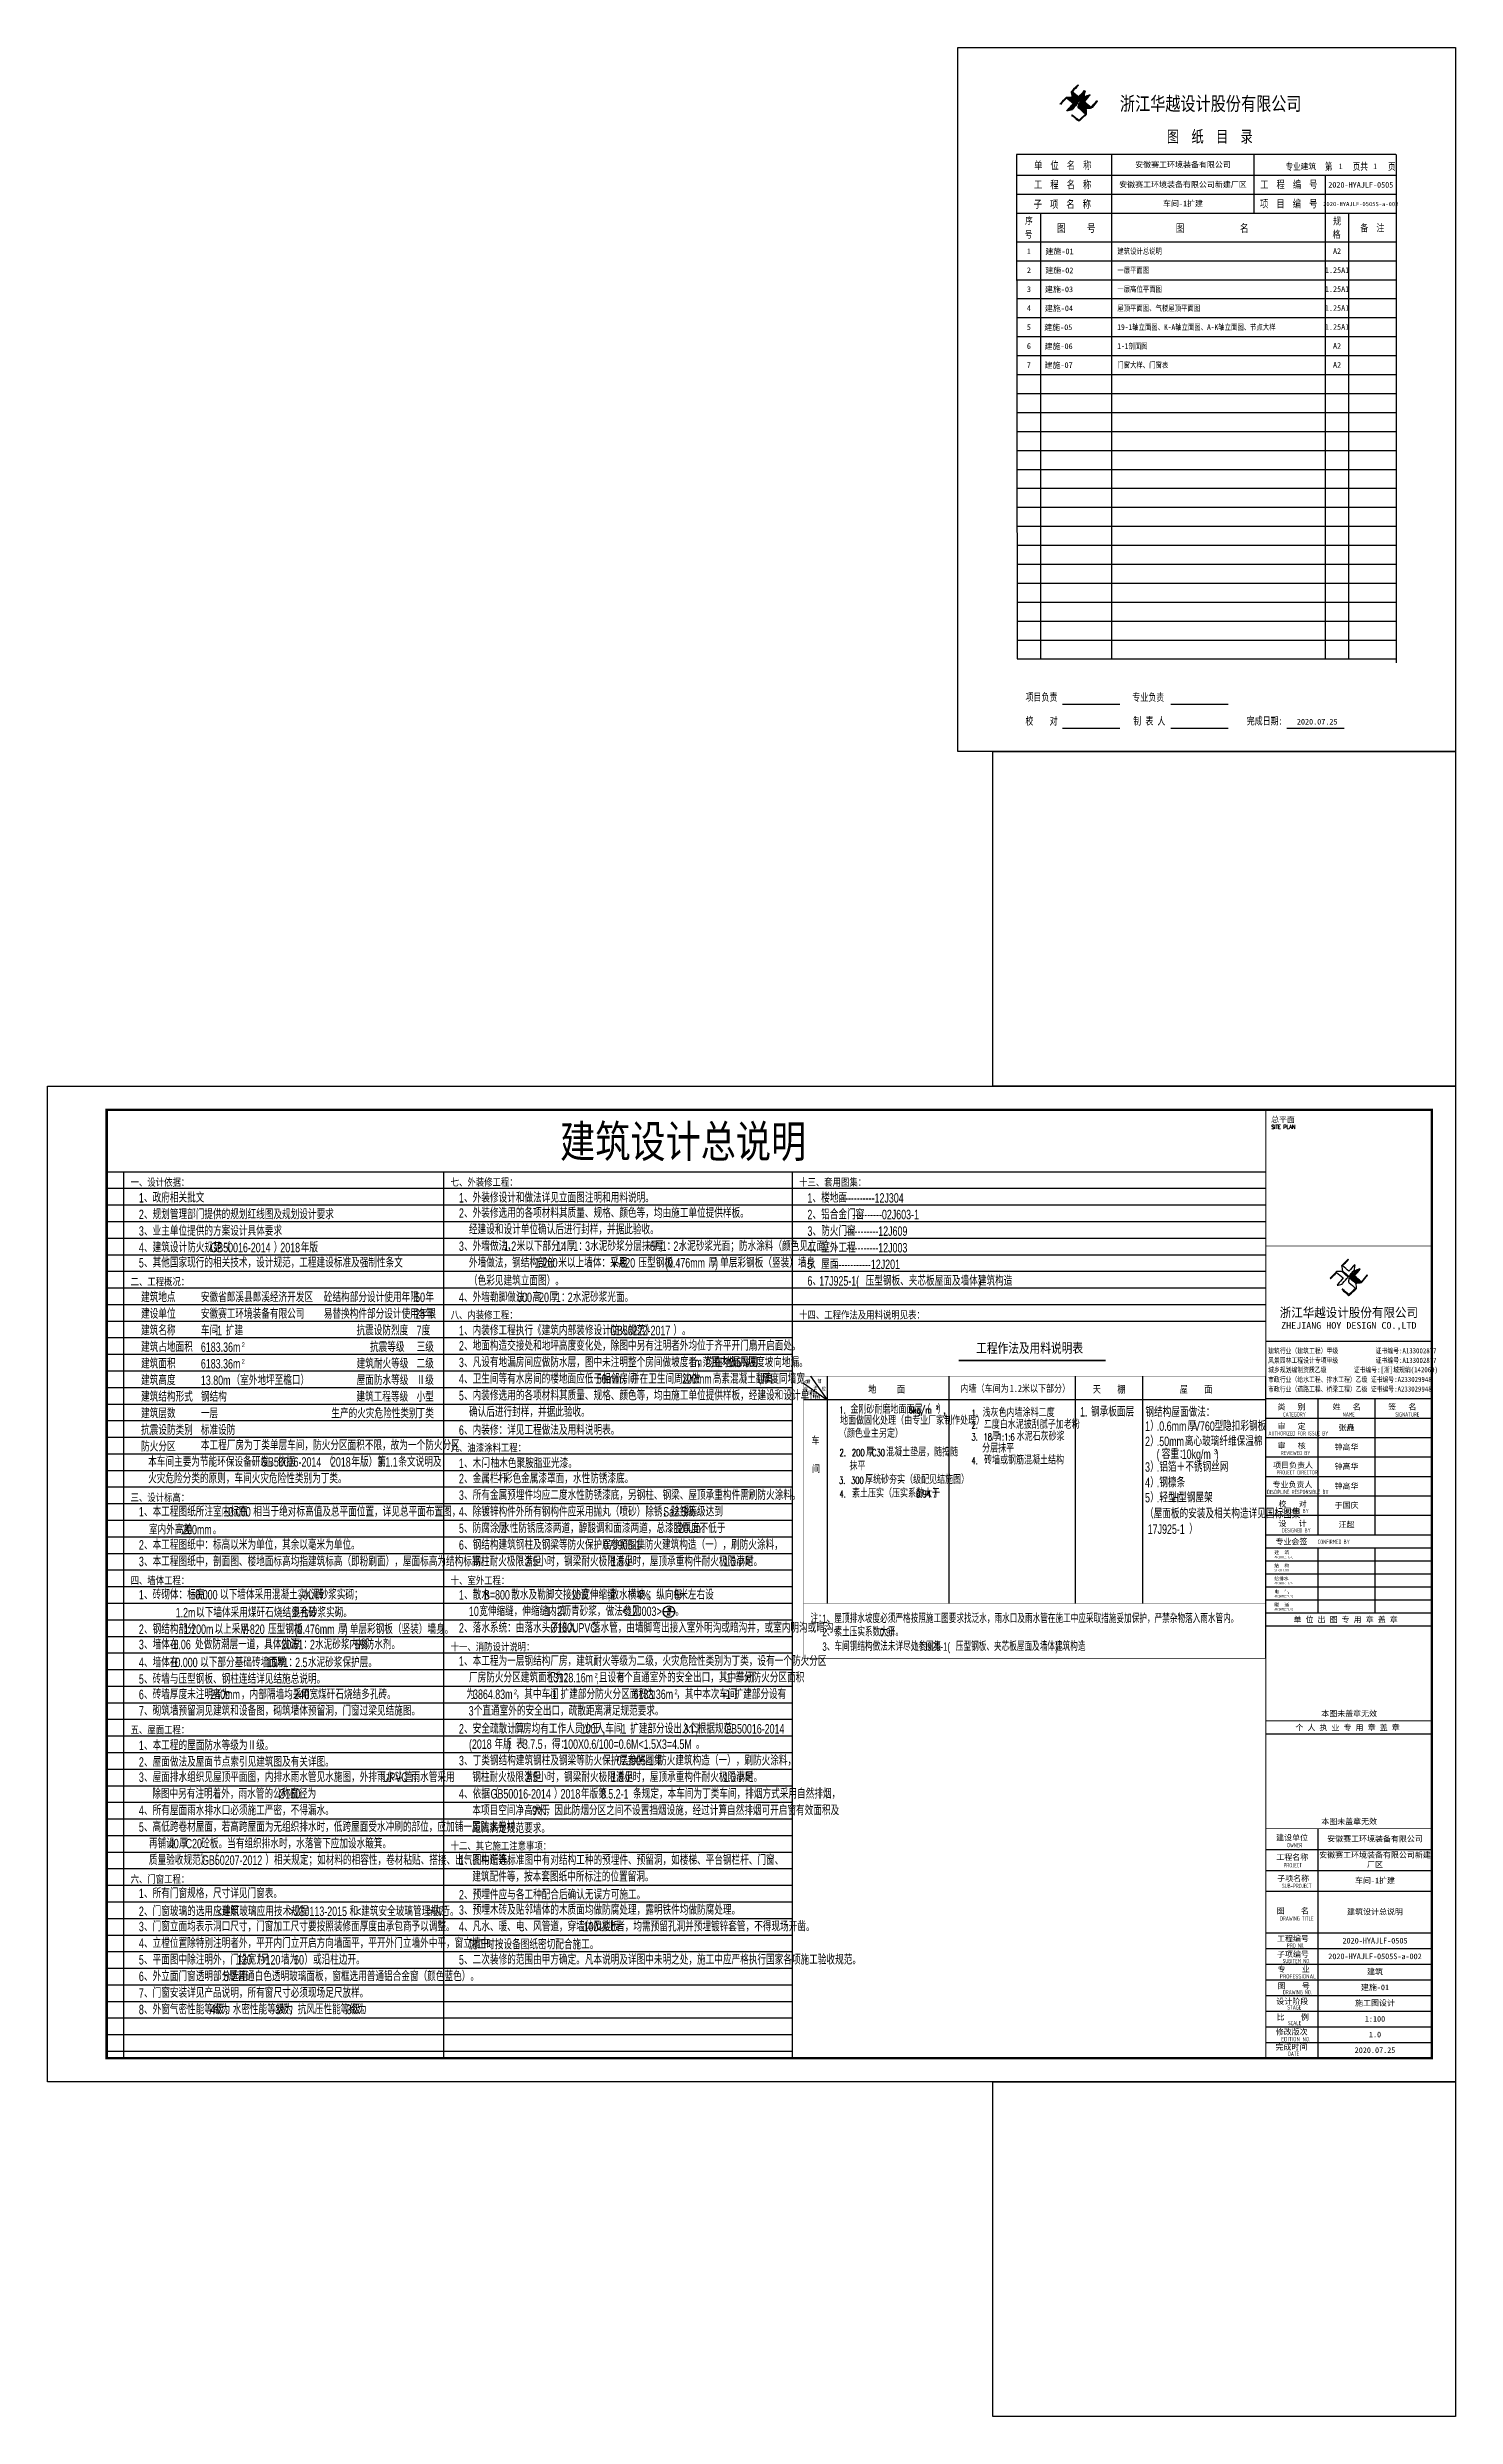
# Model space of a CAD drawing. Extents: x 1900113 to 2270874, y 17288394 to 17931430.
# Drawn here: x 2211474 to 2270874, y 17831486 to 17931430 of the extents above; entities that cross this region are included whole.
import ezdxf
from ezdxf.enums import TextEntityAlignment as Align

# ---------------------------------------------------------------- set-up
doc = ezdxf.new("R2010")
doc.units = 0
doc.header["$LTSCALE"] = 1000
doc.header["$MEASUREMENT"] = 0
for name, color, linetype in [('PUB_DIM', 161, 'Continuous'), ('PUB_TEXT', 7, 'Continuous'), ('PUB_TITLE', 4, 'Continuous'), ('TK', 4, 'Continuous'), ('表格', 8, 'Continuous')]:
    doc.layers.add(name, color=color, linetype=linetype)
doc.styles.add('-宋体', font='', dxfattribs={"width": 0.8})
doc.styles.add('_TCH_LABEL', font='COMPLEX', dxfattribs={"bigfont": 'GBCBIG'})
doc.styles.add('HT', font='simhei.ttf', dxfattribs={"width": 0.7})
doc.styles.add('ROMANS', font='romans', dxfattribs={"width": 0.65, "height": 231.275})
doc.styles.add('TSSD_REIN', font='tssdeng.shx', dxfattribs={"width": 0.7, "bigfont": 'tssdchn.shx'})
doc.styles.add('YAYA', font='', dxfattribs={"width": 0.8, "height": 1})
doc.styles.add('图框文字3', font='', dxfattribs={"width": 0.8})
doc.styles.add('图签宋体', font='', dxfattribs={"height": 300})
doc.styles.add('图签黑体', font='simhei.ttf', dxfattribs={"height": 550})
doc.styles.add('设计说明', font='!TSSDENG', dxfattribs={"width": 0.7, "bigfont": '!HZTXT'})
doc.styles.add('黑体', font='simhei.ttf', dxfattribs={"width": 0.8})
doc.styles.get('-宋体').set_extended_font_data('SimSun')
doc.styles.get('YAYA').set_extended_font_data('SimSun')
doc.styles.get('图框文字3').set_extended_font_data('SimSun')
doc.styles.get('图签宋体').set_extended_font_data('NSimSun')

msp = doc.modelspace()

# ---------------------------------------------------------------- texts
at = {"layer": 'PUB_TEXT'}
for s, height, style, width, p in [('建筑设计总说明', 1359.49, 'YAYA', 0.8, (2233097.9, 17884601.4)), ('1', 400, '设计说明', 0.7, (2215333, 17882701.4)), ('、政府相关批文', 400, '设计说明', 0.7, (2215548.3, 17882701.4)), ('1', 400, '设计说明', 0.7, (2228833, 17882701.4)), ('、外装修设计和做法详见立面图注明和用料说明。', 400, '设计说明', 0.7, (2229048.3, 17882701.4)), ('1', 400, '设计说明', 0.7, (2243532.8, 17882695.1)), ('、楼地面', 400, '设计说明', 0.7, (2243748.2, 17882695.1)), ('------------12J304', 400, '设计说明', 0.7, (2244868.2, 17882695.1)), ('2', 400, '设计说明', 0.7, (2215333, 17882001.4)), ('、规划管理部门提供的规划红线图及规划设计要求', 400, '设计说明', 0.7, (2215548.3, 17882001.4)), ('2', 400, '设计说明', 0.7, (2228833, 17882058)), ('、外装修选用的各项材料其质量、规格、颜色等，均由施工单位提供样板。', 400, '设计说明', 0.7, (2229048.3, 17882058)), ('2', 400, '设计说明', 0.7, (2243532.8, 17881995.1)), ('、铝合金门窗', 400, '设计说明', 0.7, (2243748.2, 17881995.1)), ('----------02J603-1', 400, '设计说明', 0.7, (2245428.2, 17881995.1)), ('4', 400, '设计说明', 0.7, (2215333, 17880601.4)), ('3', 400, '设计说明', 0.7, (2215333, 17881301.4)), ('、业主单位提供的方案设计具体要求', 400, '设计说明', 0.7, (2215548.3, 17881301.4)), ('、建筑设计防火规范（', 400, '设计说明', 0.7, (2215548.3, 17880601.4)), ('GB50016-2014', 400, '设计说明', 0.7, (2218348.3, 17880601.4)), ('）', 400, '设计说明', 0.7, (2221019.1, 17880601.4)), ('2018', 400, '设计说明', 0.7, (2221299.1, 17880601.4)), ('年版', 400, '设计说明', 0.7, (2222160.7, 17880601.4)), ('3', 400, '设计说明', 0.7, (2228833, 17880658)), ('、外墙做法，', 400, '设计说明', 0.7, (2229048.3, 17880658)), ('经建设和设计单位确认后进行封样，并据此验收。', 400, '设计说明', 0.7, (2229256.3, 17881361.2)), ('1.2', 400, '设计说明', 0.7, (2230728.3, 17880658)), ('米以下部分：', 400, '设计说明', 0.7, (2231266.8, 17880658)), ('14', 400, '设计说明', 0.7, (2232946.8, 17880658)), ('厚', 400, '设计说明', 0.7, (2233377.6, 17880658)), ('1', 400, '设计说明', 0.7, (2233657.6, 17880658)), ('：', 400, '设计说明', 0.7, (2233873, 17880658)), ('3', 400, '设计说明', 0.7, (2234153, 17880658)), ('水泥砂浆分层抹平；', 400, '设计说明', 0.7, (2234368.3, 17880658)), ('6', 400, '设计说明', 0.7, (2236888.3, 17880658)), ('厚', 400, '设计说明', 0.7, (2237103.7, 17880658)), ('1', 400, '设计说明', 0.7, (2237383.7, 17880658)), ('：', 400, '设计说明', 0.7, (2237599.1, 17880658)), ('2', 400, '设计说明', 0.7, (2237879.1, 17880658)), ('水泥砂浆光面；防水涂料（颜色见立面）。', 400, '设计说明', 0.7, (2238094.5, 17880658)), ('4', 400, '设计说明', 0.7, (2243532.8, 17880595.1)), ('3', 400, '设计说明', 0.7, (2243532.8, 17881295.1)), ('、防火门窗', 400, '设计说明', 0.7, (2243748.2, 17881295.1)), ('、室外工程', 400, '设计说明', 0.7, (2243748.2, 17880595.1)), ('-----------12J609', 400, '设计说明', 0.7, (2245148.2, 17881295.1)), ('-----------12J003', 400, '设计说明', 0.7, (2245148.2, 17880595.1)), ('5', 400, '设计说明', 0.7, (2215333, 17879961.2)), ('、其他国家现行的相关技术，设计规范，工程建设标准及强制性条文', 400, '设计说明', 0.7, (2215548.3, 17879961.2)), ('外墙做法，钢结构部分', 400, '设计说明', 0.7, (2229256.3, 17879958)), ('1.200', 400, '设计说明', 0.7, (2232056.3, 17879958)), ('米以上墙体：采用', 400, '设计说明', 0.7, (2233025.5, 17879958)), ('V-820', 400, '设计说明', 0.7, (2235265.5, 17879958)), ('压型钢板', 400, '设计说明', 0.7, (2236407, 17879958)), ('(0.476mm', 400, '设计说明', 0.7, (2237527, 17879958)), ('厚', 400, '设计说明', 0.7, (2239357.8, 17879958)), (')', 400, '设计说明', 0.7, (2239637.8, 17879958)), ('单层彩钢板（竖装）墙身', 400, '设计说明', 0.7, (2239853.2, 17879958)), ('5', 400, '设计说明', 0.7, (2243532.8, 17879895.1)), ('、屋面', 400, '设计说明', 0.7, (2243748.2, 17879895.1)), ('-------------12J201', 400, '设计说明', 0.7, (2244588.2, 17879895.1)), ('（色彩见建筑立面图）。', 400, '设计说明', 0.7, (2229256.3, 17879201.4)), ('6', 400, '设计说明', 0.7, (2243532.8, 17879195.1)), ('、', 400, '设计说明', 0.7, (2243748.2, 17879195.1)), ('17J925-1(', 400, '设计说明', 0.7, (2244028.2, 17879195.1)), ('压型钢板、夹芯板屋面及墙体建筑构造', 400, '设计说明', 0.7, (2245988.2, 17879195.1)), (')', 400, '设计说明', 0.7, (2250748.2, 17879195.1)), ('建筑地点', 400, '设计说明', 0.7, (2215425.1, 17878501.4)), ('建设单位', 400, '设计说明', 0.7, (2215425.1, 17877801.4)), ('砼结构部分设计使用年限', 400, '设计说明', 0.7, (2223133.9, 17878501.4)), ('易替换构件部分设计使用年限', 400, '设计说明', 0.7, (2223133.9, 17877801.4)), ('4', 400, '设计说明', 0.7, (2228833, 17878501.4)), ('、外墙勒脚做法：', 400, '设计说明', 0.7, (2229048.3, 17878501.4)), ('600', 400, '设计说明', 0.7, (2231288.3, 17878501.4)), ('高', 400, '设计说明', 0.7, (2231934.5, 17878501.4)), ('20', 400, '设计说明', 0.7, (2232214.5, 17878501.4)), ('厚', 400, '设计说明', 0.7, (2232645.3, 17878501.4)), ('1', 400, '设计说明', 0.7, (2232925.3, 17878501.4)), ('：', 400, '设计说明', 0.7, (2233140.7, 17878501.4)), ('2', 400, '设计说明', 0.7, (2233420.7, 17878501.4)), ('水泥砂浆光面。', 400, '设计说明', 0.7, (2233636, 17878501.4)), ('建筑名称', 400, '设计说明', 0.7, (2215425.1, 17877101.4)), ('抗震设防烈度', 400, '设计说明', 0.7, (2224511.6, 17877101.4)), ('1', 400, '设计说明', 0.7, (2228833, 17877101.4)), ('、内装修工程执行《建筑内部装修设计防火规范》', 400, '设计说明', 0.7, (2229048.3, 17877101.4)), ('GB50222-2017', 400, '设计说明', 0.7, (2235208.3, 17877101.4)), ('）。', 400, '设计说明', 0.7, (2237879.1, 17877101.4)), ('建筑占地面积', 400, '设计说明', 0.7, (2215425.1, 17876401.4)), ('建筑面积', 400, '设计说明', 0.7, (2215425.1, 17875701.4)), ('建筑耐火等级', 400, '设计说明', 0.7, (2224517.5, 17875701.4)), ('抗震等级', 400, '设计说明', 0.7, (2225080.5, 17876401.4)), ('3', 400, '设计说明', 0.7, (2228833, 17875758)), ('2', 400, '设计说明', 0.7, (2228833, 17876458)), ('、地面构造交接处和地坪高度变化处，除图中另有注明者外均位于齐平开门扇开启面处。', 400, '设计说明', 0.7, (2229048.3, 17876458)), ('、凡设有地漏房间应做防水层，图中未注明整个房间做坡度者，均在地漏周围', 400, '设计说明', 0.7, (2229048.3, 17875758)), ('1m', 400, '设计说明', 0.7, (2238568.3, 17875758)), ('范围内做', 400, '设计说明', 0.7, (2239106.8, 17875758)), ('0.5%', 400, '设计说明', 0.7, (2240226.8, 17875758)), ('坡度坡向地漏。', 400, '设计说明', 0.7, (2241002.2, 17875758)), ('建筑高度', 400, '设计说明', 0.7, (2215425.1, 17875001.4)), ('屋面防水等级', 400, '设计说明', 0.7, (2224517.1, 17875001.4)), ('4', 400, '设计说明', 0.7, (2228833, 17875061.2)), ('、卫生间等有水房间的楼地面应低于相邻房间', 400, '设计说明', 0.7, (2229048.3, 17875061.2)), ('50mm', 400, '设计说明', 0.7, (2234648.3, 17875061.2)), ('；并在卫生间周边做', 400, '设计说明', 0.7, (2235725.3, 17875061.2)), ('200mm', 400, '设计说明', 0.7, (2238245.3, 17875061.2)), ('高素混凝土翻高', 400, '设计说明', 0.7, (2239537.6, 17875061.2)), (',', 400, '设计说明', 0.7, (2241497.6, 17875061.2)), ('厚度同墙宽。', 400, '设计说明', 0.7, (2241605.3, 17875061.2)), ('建筑结构形式', 400, '设计说明', 0.7, (2215425.1, 17874301.4)), ('建筑层数', 400, '设计说明', 0.7, (2215425.1, 17873601.4)), ('生产的火灾危险性类别', 400, '设计说明', 0.7, (2223450.5, 17873601.4)), ('建筑工程等级', 400, '设计说明', 0.7, (2224510, 17874301.4)), ('5', 400, '设计说明', 0.7, (2228833, 17874358)), ('、内装修选用的各项材料其质量、规格、颜色等，均由施工单位提供样板，经建设和设计单位', 400, '设计说明', 0.7, (2229048.3, 17874358)), ('确认后进行封样，并据此验收。', 400, '设计说明', 0.7, (2229256.3, 17873661.2)), ('1.', 297.5, '_TCH_LABEL', 0.705882, (2244877.5, 17873803.1)), ('6kg/m', 297.5, '_TCH_LABEL', 0.705882, (2247805, 17873803.1)), ('2', 148.8, '_TCH_LABEL', 0.705882, (2248955, 17873978.1)), ('1.', 400, '设计说明', 0.7, (2255029.9, 17873674.2)), ('钢承板面层', 400, '设计说明', 0.7, (2255494.1, 17873674.2)), ('钢结构屋面做法：', 400, '设计说明', 0.7, (2257789.5, 17873658.3)), ('抗震设防类别', 400, '设计说明', 0.7, (2215425.1, 17872901.4)), ('6', 400, '设计说明', 0.7, (2228833, 17872901.4)), ('、内装修：详见工程做法及用料说明表。', 400, '设计说明', 0.7, (2229048.3, 17872901.4)), (',', 297.5, '_TCH_LABEL', 0.705882, (2249270.7, 17873803.1)), ('2.', 297.5, '_TCH_LABEL', 0.705882, (2250450.8, 17873162.6)), ('1.', 297.5, '_TCH_LABEL', 0.705882, (2250450.8, 17873662.6)), ('1', 400, '设计说明', 0.7, (2257773.9, 17873068.9)), ('）', 400, '设计说明', 0.7, (2257989.3, 17873068.9)), ('.0.6mm', 400, '设计说明', 0.7, (2258269.3, 17873068.9)), ('厚', 400, '设计说明', 0.7, (2259561.6, 17873068.9)), ('V760', 400, '设计说明', 0.7, (2259841.6, 17873068.9)), ('型隐扣彩钢板', 400, '设计说明', 0.7, (2260703.2, 17873068.9)), ('防火分区', 400, '设计说明', 0.7, (2215425.1, 17872201.4)), ('2.', 297.5, '_TCH_LABEL', 0.705882, (2244886.9, 17871995.5)), ('200', 297.5, '_TCH_LABEL', 0.705882, (2245406.9, 17871995.5)), ('C30', 297.5, '_TCH_LABEL', 0.705882, (2246252.6, 17871995.5)), ('3.', 297.5, '_TCH_LABEL', 0.705882, (2250450.8, 17872658.9)), ('18', 297.5, '_TCH_LABEL', 0.705882, (2250960.8, 17872658.9)), ('1:1:6', 297.5, '_TCH_LABEL', 0.705882, (2251556.5, 17872658.9)), ('2', 400, '设计说明', 0.7, (2257773.9, 17872427.1)), ('）', 400, '设计说明', 0.7, (2257989.3, 17872427.1)), ('(', 400, '设计说明', 0.7, (2258264.1, 17871886.8)), ('.50mm', 400, '设计说明', 0.7, (2258269.3, 17872427.1)), ('容重：', 400, '设计说明', 0.7, (2258479.5, 17871886.8)), ('10kg/m', 400, '设计说明', 0.7, (2259319.5, 17871886.8)), ('离心玻璃纤维保温棉', 400, '设计说明', 0.7, (2259453.9, 17872427.1)), ('3', 200, '设计说明', 0.7, (2260676.4, 17872086.8)), (')', 400, '设计说明', 0.7, (2260751.8, 17871886.8)), ('2', 400, '设计说明', 0.7, (2228833, 17870854.9)), ('1', 400, '设计说明', 0.7, (2228833, 17871501.4)), ('、木门', 400, '设计说明', 0.7, (2229048.3, 17871501.4)), ('、金属栏杆', 400, '设计说明', 0.7, (2229048.3, 17870854.9)), ('-', 400, '设计说明', 0.7, (2229888.3, 17871501.4)), ('柚木色聚胺脂亚光漆。', 400, '设计说明', 0.7, (2230168.3, 17871501.4)), ('-', 400, '设计说明', 0.7, (2230448.3, 17870854.9)), ('彩色金属漆罩面，水性防锈漆底。', 400, '设计说明', 0.7, (2230728.3, 17870854.9)), ('3.', 297.5, '_TCH_LABEL', 0.705882, (2244862.6, 17870837.7)), ('300', 297.5, '_TCH_LABEL', 0.705882, (2245372.6, 17870837.7)), ('4.', 297.5, '_TCH_LABEL', 0.705882, (2250450.8, 17871658.9)), ('4', 400, '设计说明', 0.7, (2257773.9, 17870688.7)), ('3', 400, '设计说明', 0.7, (2257773.9, 17871344.7)), ('）', 400, '设计说明', 0.7, (2257989.3, 17871344.7)), ('）', 400, '设计说明', 0.7, (2257989.3, 17870688.7)), ('.', 400, '设计说明', 0.7, (2258269.3, 17871344.7)), ('钢檩条', 400, '设计说明', 0.7, (2258377, 17870688.7)), ('铝箔＋不锈钢丝网', 400, '设计说明', 0.7, (2258377, 17871344.7)), ('3', 400, '设计说明', 0.7, (2228833, 17870158)), ('、所有金属预埋件均应二度水性防锈漆底，另钢柱、钢梁、屋顶承重构件需刷防火涂料。', 400, '设计说明', 0.7, (2229048.3, 17870158)), ('4.', 297.5, '_TCH_LABEL', 0.705882, (2244881.9, 17870258.7)), ('0.94', 297.5, '_TCH_LABEL', 0.705882, (2248115.1, 17870258.7)), ('5', 400, '设计说明', 0.7, (2257773.9, 17870052.3)), ('）', 400, '设计说明', 0.7, (2257989.3, 17870052.3)), ('.', 400, '设计说明', 0.7, (2258269.3, 17870688.7)), ('.', 400, '设计说明', 0.7, (2258269.3, 17870052.3)), ('轻型', 400, '设计说明', 0.7, (2258377, 17870052.3)), ('H', 400, '设计说明', 0.7, (2258937, 17870052.3)), ('型钢屋架', 400, '设计说明', 0.7, (2259173.9, 17870052.3)), ('1', 400, '设计说明', 0.7, (2215333, 17869458)), ('、本工程图纸所注室内标高', 400, '设计说明', 0.7, (2215548.3, 17869458)), ('室内外高差', 400, '设计说明', 0.7, (2215756.3, 17868701.4)), ('200mm', 400, '设计说明', 0.7, (2217156.3, 17868701.4)), ('%%p0.000', 400, '设计说明', 0.7, (2218908.3, 17869458)), ('相当于绝对标高值及总平面位置，详见总平面布置图，', 400, '设计说明', 0.7, (2220157.6, 17869458)), ('4', 400, '设计说明', 0.7, (2228833, 17869458)), ('5', 400, '设计说明', 0.7, (2228833, 17868758)), ('、除镀锌构件外所有钢构件应采用抛丸（喷砂）除锈，除锈等级达到', 400, '设计说明', 0.7, (2229048.3, 17869458)), ('、防腐涂层', 400, '设计说明', 0.7, (2229048.3, 17868758)), (':', 400, '设计说明', 0.7, (2230448.3, 17868758)), ('水性防锈底漆两道，醇酸调和面漆两道，总漆膜厚度不低于', 400, '设计说明', 0.7, (2230609.9, 17868758)), ('Sa2.5', 400, '设计说明', 0.7, (2237448.3, 17869458)), ('120um', 400, '设计说明', 0.7, (2237889.9, 17868758)), ('级。', 400, '设计说明', 0.7, (2238406.8, 17869458)), ('17J925-1', 400, '设计说明', 0.7, (2257887.2, 17868724.1)), ('（屋面板的安装及相关构造详见国标图集', 400, '设计说明', 0.7, (2257773.9, 17869377.9)), ('）', 400, '设计说明', 0.7, (2259631.8, 17868724.1)), ('2', 400, '设计说明', 0.7, (2215333, 17868058)), ('、本工程图纸中：标高以米为单位，其余以毫米为单位。', 400, '设计说明', 0.7, (2215548.3, 17868058)), ('。', 400, '设计说明', 0.7, (2218448.6, 17868701.4)), ('6', 400, '设计说明', 0.7, (2228833, 17868058)), ('、钢结构建筑钢柱及钢梁等防火保护层参照图集', 400, '设计说明', 0.7, (2229048.3, 17868058)), ('07J905-1', 400, '设计说明', 0.7, (2234928.3, 17868058)), ('防火建筑构造（一），刷防火涂料，', 400, '设计说明', 0.7, (2236673, 17868058)), ('。', 400, '设计说明', 0.7, (2239063.7, 17868758)), ('3', 400, '设计说明', 0.7, (2215333, 17867358)), ('、本工程图纸中，剖面图、楼地面标高均指建筑标高（即粉刷面），屋面标高为结构标高。', 400, '设计说明', 0.7, (2215548.3, 17867358)), ('钢柱耐火极限满足', 400, '设计说明', 0.7, (2229397.4, 17867358)), ('2.5', 400, '设计说明', 0.7, (2231637.4, 17867358)), ('小时，钢梁耐火极限满足', 400, '设计说明', 0.7, (2232175.8, 17867358)), ('1.5', 400, '设计说明', 0.7, (2235255.8, 17867358)), ('小时，屋顶承重构件耐火极限满足', 400, '设计说明', 0.7, (2235794.3, 17867358)), ('1.0', 400, '设计说明', 0.7, (2239994.3, 17867358)), ('小时。', 400, '设计说明', 0.7, (2240532.8, 17867358)), ('1', 400, '设计说明', 0.7, (2215333, 17865958)), ('、砖砌体：标高', 400, '设计说明', 0.7, (2215548.3, 17865958)), ('%%p0.000', 400, '设计说明', 0.7, (2217508.3, 17865958)), ('以下墙体采用混凝土实心砖', 400, '设计说明', 0.7, (2218757.6, 17865958)), (',', 400, '设计说明', 0.7, (2222117.6, 17865958)), ('水泥砂浆实砌；', 400, '设计说明', 0.7, (2222225.3, 17865958)), ('1', 400, '设计说明', 0.7, (2228833, 17865951.7)), ('、散水', 400, '设计说明', 0.7, (2229048.3, 17865951.7)), ('B=800', 400, '设计说明', 0.7, (2229888.3, 17865951.7)), ('散水及勒脚交接处设', 400, '设计说明', 0.7, (2231040.7, 17865951.7)), ('10', 400, '设计说明', 0.7, (2233560.7, 17865951.7)), ('宽伸缩缝', 400, '设计说明', 0.7, (2233991.4, 17865951.7)), (',', 400, '设计说明', 0.7, (2235111.4, 17865951.7)), ('散水横坡', 400, '设计说明', 0.7, (2235219.1, 17865951.7)), ('4%', 400, '设计说明', 0.7, (2236339.1, 17865951.7)), ('；纵向每', 400, '设计说明', 0.7, (2236791.4, 17865951.7)), ('6', 400, '设计说明', 0.7, (2237911.4, 17865951.7)), ('米左右设', 400, '设计说明', 0.7, (2238126.8, 17865951.7)), ('1.2m', 400, '设计说明', 0.7, (2216885.1, 17865201.4)), ('以下墙体采用煤矸石烧结多孔砖', 400, '设计说明', 0.7, (2217746.6, 17865201.4)), (',', 400, '设计说明', 0.7, (2221666.6, 17865201.4)), ('混合砂浆实砌。', 400, '设计说明', 0.7, (2221774.3, 17865201.4)), ('、落水系统：由落水头子接入', 400, '设计说明', 0.7, (2229048.3, 17864558)), ('10', 400, '设计说明', 0.7, (2229256.3, 17865258)), ('宽伸缩缝，伸缩缝内填', 400, '设计说明', 0.7, (2229687, 17865258)), ('1', 400, '设计说明', 0.7, (2232487, 17865258)), ('：', 400, '设计说明', 0.7, (2232702.4, 17865258)), ('2', 400, '设计说明', 0.7, (2232982.4, 17865258)), ('沥青砂浆，做法参见', 400, '设计说明', 0.7, (2233197.8, 17865258)), ('落水管，由墙脚弯出接入室外明沟或暗沟井，或室内明沟或暗沟。', 400, '设计说明', 0.7, (2234443.7, 17864558)), ('<12J003>', 400, '设计说明', 0.7, (2235717.8, 17865258)), ('。', 400, '设计说明', 0.7, (2237962.2, 17865258)), ('3', 400, '设计说明', 0.7, (2215333, 17863858)), ('2', 400, '设计说明', 0.7, (2215333, 17864501.4)), ('、钢结构部分', 400, '设计说明', 0.7, (2215548.3, 17864501.4)), ('、墙体在', 400, '设计说明', 0.7, (2215548.3, 17863858)), ('-0.06', 400, '设计说明', 0.7, (2216668.3, 17863858)), ('1.200m', 400, '设计说明', 0.7, (2217228.3, 17864501.4)), ('处做防潮层一道，具体做法：', 400, '设计说明', 0.7, (2217702.2, 17863858)), ('以上采用', 400, '设计说明', 0.7, (2218520.7, 17864501.4)), ('V-820', 400, '设计说明', 0.7, (2219640.7, 17864501.4)), ('压型钢板', 400, '设计说明', 0.7, (2220782.2, 17864501.4)), ('20', 400, '设计说明', 0.7, (2221342.2, 17863858)), ('厚', 400, '设计说明', 0.7, (2221773, 17863858)), ('(0.476mm', 400, '设计说明', 0.7, (2221902.2, 17864501.4)), ('1', 400, '设计说明', 0.7, (2222053, 17863858)), ('：', 400, '设计说明', 0.7, (2222268.3, 17863858)), ('2', 400, '设计说明', 0.7, (2222548.3, 17863858)), ('水泥砂浆内掺', 400, '设计说明', 0.7, (2222763.7, 17863858)), ('厚', 400, '设计说明', 0.7, (2223733, 17864501.4)), (')', 400, '设计说明', 0.7, (2224013, 17864501.4)), ('单层彩钢板（竖装）墙身。', 400, '设计说明', 0.7, (2224228.3, 17864501.4)), ('5%', 400, '设计说明', 0.7, (2224443.7, 17863858)), ('防水剂。', 400, '设计说明', 0.7, (2224896, 17863858)), ('2', 400, '设计说明', 0.7, (2228833, 17864558)), ('%%c160UPVC', 400, '设计说明', 0.7, (2232688.3, 17864558)), ('4', 400, '设计说明', 0.7, (2215333, 17863101.4)), ('、墙体在', 400, '设计说明', 0.7, (2215548.3, 17863101.4)), ('%%p0.000', 400, '设计说明', 0.7, (2216668.3, 17863101.4)), ('以下部分基础砖墙面粉', 400, '设计说明', 0.7, (2217917.6, 17863101.4)), ('15', 400, '设计说明', 0.7, (2220717.6, 17863101.4)), ('厚', 400, '设计说明', 0.7, (2221148.3, 17863101.4)), ('1', 400, '设计说明', 0.7, (2221428.3, 17863101.4)), ('：', 400, '设计说明', 0.7, (2221643.7, 17863101.4)), ('2.5', 400, '设计说明', 0.7, (2221923.7, 17863101.4)), ('水泥砂浆保护层。', 400, '设计说明', 0.7, (2222462.2, 17863101.4)), ('5', 400, '设计说明', 0.7, (2215333, 17862401.4)), ('6', 400, '设计说明', 0.7, (2215333, 17861751.7)), ('、砖墙与压型钢板、钢柱连结详见结施总说明。', 400, '设计说明', 0.7, (2215548.3, 17862401.4)), ('、砖墙厚度未注明者为', 400, '设计说明', 0.7, (2215548.3, 17861751.7)), ('240mm', 400, '设计说明', 0.7, (2218348.3, 17861751.7)), ('，内部隔墙均采用', 400, '设计说明', 0.7, (2219640.7, 17861751.7)), ('240', 400, '设计说明', 0.7, (2221880.7, 17861751.7)), ('宽煤矸石烧结多孔砖。', 400, '设计说明', 0.7, (2222526.8, 17861751.7)), ('为', 400, '设计说明', 0.7, (2229147.7, 17861758)), ('厂房防火分区建筑面积为：', 400, '设计说明', 0.7, (2229256.3, 17862458)), ('3864.83m', 400, '设计说明', 0.7, (2229427.7, 17861758)), ('2', 200, '设计说明', 0.7, (2231150.8, 17861958)), ('，其中车间', 400, '设计说明', 0.7, (2231226.2, 17861758)), ('-1', 400, '设计说明', 0.7, (2232626.2, 17861758)), ('13128.16m', 400, '设计说明', 0.7, (2232616.3, 17862458)), ('扩建部分防火分区面积为', 400, '设计说明', 0.7, (2233121.5, 17861758)), ('2', 200, '设计说明', 0.7, (2234554.7, 17862658)), (',', 400, '设计说明', 0.7, (2234630.1, 17862458)), ('且设有', 400, '设计说明', 0.7, (2234737.8, 17862458)), ('6', 400, '设计说明', 0.7, (2235577.8, 17862458)), ('个直通室外的安全出口，其中车间', 400, '设计说明', 0.7, (2235793.2, 17862458)), ('6183.36m', 400, '设计说明', 0.7, (2236201.5, 17861758)), ('2', 200, '设计说明', 0.7, (2237924.6, 17861958)), ('，其中本次车间', 400, '设计说明', 0.7, (2238000, 17861758)), ('-1', 400, '设计说明', 0.7, (2239960, 17861758)), ('-1', 400, '设计说明', 0.7, (2239993.2, 17862458)), ('扩建部分设有', 400, '设计说明', 0.7, (2240455.4, 17861758)), ('部分防火分区面积', 400, '设计说明', 0.7, (2240488.6, 17862458)), ('7', 400, '设计说明', 0.7, (2215333, 17861058)), ('、砌筑墙预留洞见建筑和设备图，砌筑墙体预留洞，门窗过梁见结施图。', 400, '设计说明', 0.7, (2215548.3, 17861058)), ('3', 400, '设计说明', 0.7, (2229242.5, 17861058)), ('个直通室外的安全出口，疏散距离满足规范要求。', 400, '设计说明', 0.7, (2229457.9, 17861058)), ('1', 400, '设计说明', 0.7, (2215333, 17859601.4)), ('、本工程的屋面防水等级为Ⅱ级。', 400, '设计说明', 0.7, (2215548.3, 17859601.4)), ('2', 400, '设计说明', 0.7, (2215333, 17858901.4)), ('、屋面做法及屋面节点索引见建筑图及有关详图。', 400, '设计说明', 0.7, (2215548.3, 17858901.4)), ('3', 400, '设计说明', 0.7, (2228833, 17858958)), ('、丁类钢结构建筑钢柱及钢梁等防火保护层参照图集', 400, '设计说明', 0.7, (2229048.3, 17858958)), ('07J905-1', 400, '设计说明', 0.7, (2235488.3, 17858958)), ('防火建筑构造（一），刷防火涂料，', 400, '设计说明', 0.7, (2237233, 17858958)), ('3', 400, '设计说明', 0.7, (2215333, 17858258)), ('、屋面排水组织见屋顶平面图，内排水雨水管见水施图，外排雨水斗，雨水管采用', 400, '设计说明', 0.7, (2215548.3, 17858258)), ('除图中另有注明着外，雨水管的公称直径为', 400, '设计说明', 0.7, (2215897.4, 17857558)), ('UPVC', 400, '设计说明', 0.7, (2225628.3, 17858258)), ('管，', 400, '设计说明', 0.7, (2226533, 17858258)), ('、依据（', 400, '设计说明', 0.7, (2229048.3, 17857558)), ('钢柱耐火极限满足', 400, '设计说明', 0.7, (2229397.4, 17858258)), ('2.5', 400, '设计说明', 0.7, (2231637.4, 17858258)), ('小时，钢梁耐火极限满足', 400, '设计说明', 0.7, (2232175.8, 17858258)), ('）', 400, '设计说明', 0.7, (2232839.1, 17857558)), ('年版第', 400, '设计说明', 0.7, (2233980.7, 17857558)), ('1.5', 400, '设计说明', 0.7, (2235255.8, 17858258)), ('小时，屋顶承重构件耐火极限满足', 400, '设计说明', 0.7, (2235794.3, 17858258)), ('条规定，本车间为丁类车间，排烟方式采用自然排烟，', 400, '设计说明', 0.7, (2236177.6, 17857558)), ('1.0', 400, '设计说明', 0.7, (2239994.3, 17858258)), ('小时。', 400, '设计说明', 0.7, (2240532.8, 17858258)), ('4', 400, '设计说明', 0.7, (2215333, 17856858)), ('、所有屋面雨水排水口必须施工严密，不得漏水。', 400, '设计说明', 0.7, (2215548.3, 17856858)), ('%%c160', 400, '设计说明', 0.7, (2221217.4, 17857558)), ('。', 400, '设计说明', 0.7, (2222068.1, 17857558)), ('4', 400, '设计说明', 0.7, (2228833, 17857558)), ('本项目空间净高大于', 400, '设计说明', 0.7, (2229397.4, 17856858)), ('GB50016-2014', 400, '设计说明', 0.7, (2230168.3, 17857558)), ('9', 400, '设计说明', 0.7, (2231917.4, 17856858)), ('米，因此防烟分区之间不设置挡烟设施，经过计算自然排烟可开启窗有效面积及', 400, '设计说明', 0.7, (2232132.8, 17856858)), ('2018', 400, '设计说明', 0.7, (2233119.1, 17857558)), ('8.5.2-1', 400, '设计说明', 0.7, (2234820.7, 17857558)), ('5', 400, '设计说明', 0.7, (2215333, 17856158)), ('、高低跨卷材屋面，若高跨屋面为无组织排水时，低跨屋面受水冲刷的部位，应加铺一层防水卷材，', 400, '设计说明', 0.7, (2215548.3, 17856158)), ('距离满足规范要求。', 400, '设计说明', 0.7, (2229399.4, 17856101.4)), ('质量验收规范》（', 400, '设计说明', 0.7, (2215756.3, 17854761.2)), ('再铺设', 400, '设计说明', 0.7, (2215756.3, 17855458)), ('40', 400, '设计说明', 0.7, (2216596.3, 17855458)), ('厚', 400, '设计说明', 0.7, (2217027, 17855458)), ('C20', 400, '设计说明', 0.7, (2217307, 17855458)), ('砼板。当有组织排水时，水落管下应加设水簸箕。', 400, '设计说明', 0.7, (2217964, 17855458)), ('GB50207-2012', 400, '设计说明', 0.7, (2217996.3, 17854761.2)), ('）相关规定；如材料的相容性，卷材粘贴、搭接、出气孔构造等。', 400, '设计说明', 0.7, (2220667, 17854761.2)), ('1', 400, '设计说明', 0.7, (2228833, 17854761.2)), ('、图中所选标准图中有对结构工种的预埋件、预留洞，如楼梯、平台钢栏杆、门窗、', 400, '设计说明', 0.7, (2229048.3, 17854761.2)), ('建筑配件等，按本套图纸中所标注的位置留洞。', 400, '设计说明', 0.7, (2229397.4, 17854058)), ('2', 400, '设计说明', 0.7, (2215333, 17852601.4)), ('1', 400, '设计说明', 0.7, (2215333, 17853358)), ('、所有门窗规格，尺寸详见门窗表。', 400, '设计说明', 0.7, (2215548.3, 17853358)), ('、门窗玻璃的选用应遵照', 400, '设计说明', 0.7, (2215548.3, 17852601.4)), ('建筑玻璃应用技术规程', 400, '设计说明', 0.7, (2218843.7, 17852601.4)), ('>JGJ113-2015', 400, '设计说明', 0.7, (2221643.7, 17852601.4)), ('和', 400, '设计说明', 0.7, (2224217.6, 17852601.4)), ('建筑安全玻璃管理规定', 400, '设计说明', 0.7, (2224713, 17852601.4)), ('执行。', 400, '设计说明', 0.7, (2227728.3, 17852601.4)), ('3', 400, '设计说明', 0.7, (2228833, 17852658)), ('2', 400, '设计说明', 0.7, (2228833, 17853301.4)), ('、预埋件应与各工种配合后确认无误方可施工。', 400, '设计说明', 0.7, (2229048.3, 17853301.4)), ('、预埋木砖及贴邻墙体的木质面均做防腐处理，露明铁件均做防腐处理。', 400, '设计说明', 0.7, (2229048.3, 17852658)), ('3', 400, '设计说明', 0.7, (2215333, 17851958)), ('、门窗立面均表示洞口尺寸，门窗加工尺寸要按照装修面厚度由承包商予以调整。', 400, '设计说明', 0.7, (2215548.3, 17851958)), ('<', 400, '设计说明', 0.7, (2218628.3, 17852601.4)), ('<', 400, '设计说明', 0.7, (2224497.6, 17852601.4)), ('>', 400, '设计说明', 0.7, (2227513, 17852601.4)), ('4', 400, '设计说明', 0.7, (2228833, 17851958)), ('、凡水、暖、电、风管道，穿墙体及楼板', 400, '设计说明', 0.7, (2229048.3, 17851958)), ('100', 400, '设计说明', 0.7, (2234088.3, 17851958)), ('以上者，均需预留孔洞并预埋镀锌套管，不得现场开凿。', 400, '设计说明', 0.7, (2234734.5, 17851958)), ('4', 400, '设计说明', 0.7, (2215333, 17851258)), ('、立樘位置除特别注明者外，平开内门立开启方向墙面平，平开外门立墙外中平，窗立墙中。', 400, '设计说明', 0.7, (2215548.3, 17851258)), ('、平面图中除注明外，门垛宽为', 400, '设计说明', 0.7, (2215548.3, 17850558)), ('（另', 400, '设计说明', 0.7, (2220114.5, 17850558)), ('）或沿柱边开。', 400, '设计说明', 0.7, (2222311.4, 17850558)), ('、二次装修的范围由甲方确定。凡本说明及详图中未明之处，施工中应严格执行国家各项施工验收规范。', 400, '设计说明', 0.7, (2229048.3, 17850558)), ('施工时按设备图纸密切配合施工。', 400, '设计说明', 0.7, (2229256.3, 17851201.4)), ('5', 400, '设计说明', 0.7, (2215333, 17850558)), ('6', 400, '设计说明', 0.7, (2215333, 17849858)), ('、外立面门窗透明部分选用', 400, '设计说明', 0.7, (2215548.3, 17849858)), ('5', 400, '设计说明', 0.7, (2218908.3, 17849858)), ('厚普通白色透明玻璃面板，窗框选用普通铝合金窗（颜色蓝色）。', 400, '设计说明', 0.7, (2219123.7, 17849858)), ('120', 400, '设计说明', 0.7, (2219468.3, 17850558)), ('120', 400, '设计说明', 0.7, (2220674.5, 17850558)), ('墙为', 400, '设计说明', 0.7, (2221320.7, 17850558)), ('60', 400, '设计说明', 0.7, (2221880.7, 17850558)), ('5', 400, '设计说明', 0.7, (2228833, 17850558)), ('7', 400, '设计说明', 0.7, (2215333, 17849158)), ('、门窗安装详见产品说明，所有窗尺寸必须现场足尺放样。', 400, '设计说明', 0.7, (2215548.3, 17849158)), ('8', 400, '设计说明', 0.7, (2215333, 17848461.2)), ('、外窗气密性能等级为', 400, '设计说明', 0.7, (2215548.3, 17848461.2)), ('4', 400, '设计说明', 0.7, (2218348.3, 17848461.2)), ('级；水密性能等级为', 400, '设计说明', 0.7, (2218563.7, 17848461.2)), ('3', 400, '设计说明', 0.7, (2221083.7, 17848461.2)), ('级；抗风压性能等级为', 400, '设计说明', 0.7, (2221299.1, 17848461.2)), ('3', 400, '设计说明', 0.7, (2224099.1, 17848461.2)), ('级。', 400, '设计说明', 0.7, (2224314.5, 17848461.2))]:
    msp.add_text(s, height=height, dxfattribs=dict(at, style=style, width=width)).set_placement(p)
at = {"layer": 'PUB_TEXT', "color": 4}
for s, height, style, width, p in [('一、设计依据：', 315.44, '黑体', 0.8, (2214983, 17883401.4)), ('七、外装修工程：', 315.44, '黑体', 0.8, (2228483, 17883404.9)), ('十三、套用图集：', 315.44, '黑体', 0.8, (2243183, 17883403.1)), ('二、工程概况：', 315.44, '黑体', 0.8, (2214983, 17879204.9)), ('安徽省郎溪县郎溪经济开发区', 400, '设计说明', 0.7, (2217948.1, 17878501.4)), ('安徽赛工环境装备有限公司', 400, '设计说明', 0.7, (2217948.1, 17877801.4)), ('50', 400, '设计说明', 0.7, (2226984.9, 17878501.4)), ('25', 400, '设计说明', 0.7, (2226984.9, 17877801.4)), ('年', 400, '设计说明', 0.7, (2227415.6, 17878501.4)), ('年', 400, '设计说明', 0.7, (2227415.6, 17877801.4)), ('八、内装修工程：', 315.44, '黑体', 0.8, (2228483, 17877804.9)), ('十四、工程作法及用料说明见表：', 315.443, '黑体', 0.8, (2243183, 17877806.7)), ('车间', 400, '设计说明', 0.7, (2217948.1, 17877101.4)), ('-1', 400, '设计说明', 0.7, (2218508.1, 17877101.4)), ('扩建', 400, '设计说明', 0.7, (2219003.5, 17877101.4)), ('7', 400, '设计说明', 0.7, (2227047.7, 17877101.4)), ('度', 400, '设计说明', 0.7, (2227263.1, 17877101.4)), ('6183.36m', 400, '设计说明', 0.7, (2217948.1, 17876401.4)), ('6183.36m', 400, '设计说明', 0.7, (2217948.1, 17875701.4)), ('2', 200, '设计说明', 0.7, (2219671.2, 17876601.4)), ('2', 200, '设计说明', 0.7, (2219671.2, 17875901.4)), ('二级', 400, '设计说明', 0.7, (2227047.7, 17875701.4)), ('三级', 400, '设计说明', 0.7, (2227047.7, 17876401.4)), ('工程作法及用料说明表', 413.08, '黑体', 0.8, (2250651.6, 17876360.7)), ('13.80m', 400, '设计说明', 0.7, (2217948.1, 17875001.4)), ('（室外地坪至檐口）', 400, '设计说明', 0.7, (2219240.5, 17875001.4)), ('Ⅱ级', 400, '设计说明', 0.7, (2227047.7, 17875001.4)), ('做', 151.1, 'YAYA', 0.8, (2243486.3, 17875075.7)), ('部', 151.1, 'YAYA', 0.8, (2243953.4, 17875094.2)), ('地', 302.1, 'YAYA', 0.8, (2246100.4, 17874674.2)), ('面', 302.1, 'YAYA', 0.8, (2247310.2, 17874674.2)), ('内墙（车间为', 302.11, 'YAYA', 0.8, (2249991.3, 17874711.4)), ('1.2', 302.11, 'YAYA', 0.8, (2252065.2, 17874711.4)), ('米以下部分）', 302.11, 'YAYA', 0.8, (2252583.7, 17874711.4)), ('天', 302.1, 'YAYA', 0.8, (2255571.5, 17874674.2)), ('棚', 302.1, 'YAYA', 0.8, (2256608.4, 17874674.2)), ('屋', 302.1, 'YAYA', 0.8, (2259236.8, 17874674.2)), ('面', 302.1, 'YAYA', 0.8, (2260273.8, 17874674.2)), ('钢结构', 400, '设计说明', 0.7, (2217948.1, 17874301.4)), ('一层', 400, '设计说明', 0.7, (2217948.1, 17873601.4)), ('小型', 400, '设计说明', 0.7, (2227047.7, 17874301.4)), ('丁类', 400, '设计说明', 0.7, (2227047.7, 17873601.4)), ('房', 151.1, 'YAYA', 0.8, (2243377.7, 17874751)), ('间', 151.1, 'YAYA', 0.8, (2243555.4, 17874600.9)), ('名', 151.1, 'YAYA', 0.8, (2243731.2, 17874504.6)), ('法', 151.1, 'YAYA', 0.8, (2243785.4, 17874804.7)), ('称', 151.1, 'YAYA', 0.8, (2243906, 17874416.3)), ('位', 151.1, 'YAYA', 0.8, (2244140.6, 17874777.3)), ('标准设防', 400, '设计说明', 0.7, (2217948.1, 17872901.4)), ('本车间主要为节能环保设备研发，依据', 400, '设计说明', 0.7, (2215725.1, 17871558)), ('本工程厂房为丁类单层车间，防火分区面积不限，故为一个防火分区', 400, '设计说明', 0.7, (2217948.1, 17872258)), ('（', 400, '设计说明', 0.7, (2223155.8, 17871558)), ('年版）第', 400, '设计说明', 0.7, (2224297.4, 17871558)), ('条文说明及', 400, '设计说明', 0.7, (2226278.9, 17871558)), ('九、油漆涂料工程：', 315.44, '黑体', 0.8, (2228483, 17872203.1)), ('车', 302.1, 'YAYA', 0.8, (2243706, 17872519.8)), ('火灾危险分类的原则，车间火灾危险性类别为丁类。', 400, '设计说明', 0.7, (2215725.1, 17870858)), ('GB50016-2014', 400, '设计说明', 0.7, (2220485.1, 17871558)), ('2018', 400, '设计说明', 0.7, (2223435.8, 17871558)), ('3.1.1', 400, '设计说明', 0.7, (2225417.4, 17871558)), ('间', 302.1, 'YAYA', 0.8, (2243727.6, 17871319.8)), ('三、设计标高：', 315.44, '黑体', 0.8, (2214983, 17870101.4)), ('四、墙体工程：', 315.44, '黑体', 0.8, (2214983, 17866603.1)), ('十、室外工程：', 315.44, '黑体', 0.8, (2228483, 17866603.1)), ('注：', 353.33, '设计说明', 0.7, (2243663.3, 17864967.3)), ('1', 353.3, '设计说明', 0.7, (2244157.9, 17864967.3)), ('、屋顶排水坡度必须严格按照施工图要求找泛水，雨水口及雨水管在施工中应采取措施妥加保护，严禁杂物落入雨水管内。', 353.333, '设计说明', 0.7, (2244348.2, 17864967.3)), ('十一、消防设计说明：', 315.44, '黑体', 0.8, (2228483, 17863804.9)), ('3', 353.3, '设计说明', 0.7, (2244161.8, 17863791.3)), ('2', 353.3, '设计说明', 0.7, (2244161.8, 17864403.4)), ('、素土压实系数大于', 353.33, '设计说明', 0.7, (2244352.1, 17864403.4)), ('、车间钢结构做法未详尽处参图集', 353.333, '设计说明', 0.7, (2244352.1, 17863791.3)), ('0.94', 353.33, '设计说明', 0.7, (2246578.1, 17864403.4)), ('。', 353.3, '设计说明', 0.7, (2247244, 17864403.4)), ('17J925-1(', 353.33, '设计说明', 0.7, (2248062.1, 17863791.3)), ('压型钢板、夹芯板屋面及墙体建筑构造', 353.333, '设计说明', 0.7, (2249793.4, 17863791.3)), (')', 353.3, '设计说明', 0.7, (2253998.1, 17863791.3)), ('1', 400, '设计说明', 0.7, (2228833, 17863158)), ('、本工程为一层钢结构厂房，建筑耐火等级为二级，火灾危险性类别为丁类，设有一个防火分区', 400, '设计说明', 0.7, (2229048.3, 17863158)), ('。', 353.3, '设计说明', 0.7, (2254188.3, 17863791.3)), ('五、屋面工程：', 315.44, '黑体', 0.8, (2214983, 17860303.1)), ('十二、其它施工注意事项：', 315.443, '黑体', 0.8, (2228483, 17855406.7)), ('六、门窗工程：', 315.44, '黑体', 0.8, (2214983, 17854004.9))]:
    msp.add_text(s, height=height, dxfattribs=dict(at, style=style, width=width)).set_placement(p)
at = {"layer": 'PUB_TEXT', "style": '_TCH_LABEL'}
for s, height, p in [('金刚砂耐磨地面面层（', 337.59, (2245347.5, 17873803.1)), ('）', 337.6, (2249025, 17873803.1)), ('浅灰色内墙涂料二度', 337.59, (2250920.8, 17873662.6)), ('地面做固化处理（由专业厂家制作处理），', 337.589, (2244910, 17873329.9)), ('（颜色业主另定）', 337.59, (2244859.4, 17872781.5)), ('二度白水泥披刮腻子加老粉', 337.589, (2250970.8, 17873162.6)), ('厚', 337.6, (2251310.8, 17872658.9)), ('水泥石灰砂浆', 337.59, (2252356.5, 17872658.9)), ('厚', 337.6, (2246006.9, 17871995.5)), ('混凝土垫层，随捣随', 337.59, (2246852.6, 17871995.5)), ('分层抹平', 337.59, (2250900.8, 17872158.9)), ('砖墙或钢筋混凝土结构', 337.59, (2250980.8, 17871658.9)), ('抹平', 337.59, (2245306.9, 17871409.8)), ('厚统砂夯实（级配见结施图）', 337.589, (2245962.6, 17870837.7)), ('素土压实（压实系数大于', 337.589, (2245411.9, 17870258.7)), ('）', 337.6, (2248835.1, 17870258.7))]:
    msp.add_text(s, height=height, dxfattribs=at).set_placement(p)
for s, height, p, p2 in [('A1', 112.08, (2237612.5, 17865280.1), (2237772.6, 17865280.1)), ('1B', 109.86, (2237608.9, 17865488.1), (2237776.3, 17865488.1))]:
    msp.add_text(s, height=height, dxfattribs=at).set_placement(p, p2, align=Align.FIT)
at = {"layer": 'PUB_TEXT', "color": 3, "style": '设计说明', "width": 0.7}
for s, p in [('2', (2228833, 17860301.4)), ('、安全疏散计算', (2229048.3, 17860301.4)), ('(2018', (2229256.3, 17859654.9)), ('年版', (2230333.2, 17859654.9)), (')', (2230893.2, 17859654.9)), (':', (2231008.3, 17860301.4)), ('厂房均有工作人员少于', (2231169.9, 17860301.4)), ('表', (2231249.7, 17859654.9)), ('3.7.5', (2231529.7, 17859654.9)), ('，得：', (2232391.2, 17859654.9)), ('100X0.6/100=0.6M<1.5X3=4.5M', (2233231.2, 17859654.9)), ('100', (2233969.9, 17860301.4)), ('人', (2234616, 17860301.4)), (',', (2234896, 17860301.4)), ('车间', (2235003.7, 17860301.4)), ('-1', (2235563.7, 17860301.4)), ('扩建部分设出入口', (2236059.1, 17860301.4)), ('3', (2238299.1, 17860301.4)), ('个', (2238514.5, 17860301.4)), (',', (2238794.5, 17860301.4)), ('根据规范', (2238902.2, 17860301.4)), ('GB50016-2014', (2240022.2, 17860301.4)), ('。', (2238831.2, 17859654.9))]:
    msp.add_text(s, height=400, dxfattribs=at).set_placement(p)

# ---------------------------------------------------------------- blocks, each defined once
blk = doc.blocks.new('GeYuanFrame_44675346', base_point=(9.34, 2.35))
at = {"layer": 'TK'}
h = blk.add_hatch(color=256, dxfattribs=at)
h.dxf.hatch_style = 2
edge = h.paths.add_edge_path()
edge.add_spline(control_points=[(59.68, 276.88), (59.68, 276.88), (59.68, 276.88), (58.99, 277.46), (58.29, 278.02), (57.63, 278.6), (57.58, 279.3), (57.37, 280), (57.28, 280.71), (58.18, 281.67), (59.11, 282.6), (60.07, 283.5), (60.13, 283.47), (60.17, 283.43), (60.22, 283.39), (59.42, 282.46), (58.48, 281.67), (57.68, 280.73), (58.56, 279.95), (59.47, 279.2), (60.38, 278.45), (61.23, 279.33), (61.99, 280.3), (62.8, 281.22), (63.14, 281.1), (63.02, 280.86), (62.93, 280.48), (62.85, 280.12), (62.8, 279.82), (62.72, 279.46), (62.69, 279.29), (62.66, 279.09), (62.61, 278.95), (62.53, 278.76), (62.24, 278.51), (62.04, 278.27), (61.55, 277.7), (61.14, 277.24), (60.63, 276.63), (60.55, 276.53), (60.38, 276.3), (60.36, 276.3), (60.26, 276.29), (59.77, 276.8), (59.68, 276.88)], knot_values=[-1, 0, 0, 0, 0, 0, 1, 1, 1, 2, 2, 2, 3, 3, 3, 4, 4, 4, 5, 5, 5, 6, 6, 6, 7, 7, 7, 8, 8, 8, 9, 9, 9, 10, 10, 10, 11, 11, 11, 12, 12, 12, 13, 13, 13, 14, 14, 14, 14], degree=3, periodic=0)
h = blk.add_hatch(color=256, dxfattribs=at)
h.dxf.hatch_style = 2
edge = h.paths.add_edge_path()
edge.add_spline(control_points=[(55.19, 277.94), (55.19, 277.94), (55.19, 277.94), (54.32, 277.07), (53.5, 276.16), (52.65, 275.27), (52.31, 275.38), (52.58, 275.59), (52.76, 275.79), (53.52, 276.62), (54.41, 277.54), (55.15, 278.29), (55.68, 278.33), (56.35, 278.29), (56.91, 278.31), (57.04, 278.32), (57.2, 278.35), (57.34, 278.31), (57.56, 278.24), (57.82, 277.91), (58.03, 277.73), (58.73, 277.15), (59.48, 276.57), (60.09, 275.97), (59.37, 275.15), (58.62, 274.28), (57.88, 273.41), (57.77, 273.29), (57.64, 273.11), (57.55, 273.06), (57.4, 272.99), (57.18, 272.96), (57.01, 272.91), (56.64, 272.8), (56.31, 272.73), (55.9, 272.62), (55.72, 272.57), (55.45, 272.46), (55.42, 272.64), (55.39, 272.76), (55.62, 272.94), (55.71, 273.04), (56.48, 273.9), (57.25, 274.76), (58.01, 275.6), (57.08, 276.39), (56.15, 277.19), (55.19, 277.94)], knot_values=[-1, 0, 0, 0, 0, 0, 1, 1, 1, 2, 2, 2, 3, 3, 3, 4, 4, 4, 5, 5, 5, 6, 6, 6, 7, 7, 7, 8, 8, 8, 9, 9, 9, 10, 10, 10, 11, 11, 11, 12, 12, 12, 13, 13, 13, 14, 14, 14, 15, 15, 15, 15], degree=3, periodic=0)
h = blk.add_hatch(color=256, dxfattribs=at)
h.dxf.hatch_style = 2
edge = h.paths.add_edge_path()
edge.add_spline(control_points=[(57.65, 270.91), (57.65, 270.91), (57.65, 270.91), (58.57, 270.16), (59.45, 269.35), (60.34, 268.57), (61.32, 269.42), (62.25, 270.32), (63.19, 271.22), (62.4, 271.97), (61.4, 272.8), (60.51, 273.59), (60.4, 273.69), (60.17, 273.85), (60.15, 273.93), (60.1, 274.12), (60.25, 274.58), (60.28, 274.79), (60.34, 275.14), (60.37, 275.45), (60.44, 275.7), (61.45, 274.85), (62.46, 274.01), (63.46, 273.14), (63.49, 272.49), (63.54, 271.85), (63.55, 271.18), (62.67, 270.31), (61.73, 269.45), (60.78, 268.57), (60.66, 268.45), (60.49, 268.24), (60.36, 268.24), (60.16, 268.24), (59.73, 268.73), (59.6, 268.84), (59.1, 269.27), (58.65, 269.67), (58.17, 270.1), (57.94, 270.31), (57.66, 270.48), (57.47, 270.74), (57.5, 270.83), (57.59, 270.85), (57.65, 270.91)], knot_values=[-1, 0, 0, 0, 0, 0, 1, 1, 1, 2, 2, 2, 3, 3, 3, 4, 4, 4, 5, 5, 5, 6, 6, 6, 7, 7, 7, 8, 8, 8, 9, 9, 9, 10, 10, 10, 11, 11, 11, 12, 12, 12, 13, 13, 13, 14, 14, 14, 14], degree=3, periodic=0)
h = blk.add_hatch(color=256, dxfattribs=at)
h.dxf.hatch_style = 2
edge = h.paths.add_edge_path()
edge.add_spline(control_points=[(63.92, 279.01), (63.92, 279.01), (63.92, 279.01), (64.28, 279.16), (64.59, 279.31), (64.87, 279.4), (64.98, 279.43), (65.07, 279.35), (65.14, 279.26), (64.37, 278.32), (63.53, 277.44), (62.74, 276.51), (63.66, 275.66), (64.65, 274.86), (65.59, 274.03), (66.42, 274.95), (67.18, 275.93), (67.99, 276.86), (68.1, 276.85), (68.13, 276.76), (68.2, 276.72), (67.55, 275.83), (66.72, 274.94), (65.98, 274.03), (65.86, 273.89), (65.75, 273.71), (65.65, 273.66), (65.42, 273.57), (64.95, 273.59), (64.66, 273.57), (64.33, 273.54), (64.02, 273.51), (63.71, 273.45), (62.84, 274.16), (61.98, 274.94), (61.08, 275.68), (60.97, 275.77), (60.71, 275.95), (60.71, 275.99), (60.71, 276), (60.9, 276.25), (60.98, 276.34), (61.47, 276.92), (61.9, 277.37), (62.39, 277.96), (62.55, 278.16), (62.77, 278.5), (62.95, 278.62), (63.17, 278.77), (63.58, 278.87), (63.92, 279.01)], knot_values=[-1, 0, 0, 0, 0, 0, 1, 1, 1, 2, 2, 2, 3, 3, 3, 4, 4, 4, 5, 5, 5, 6, 6, 6, 7, 7, 7, 8, 8, 8, 9, 9, 9, 10, 10, 10, 11, 11, 11, 12, 12, 12, 13, 13, 13, 14, 14, 14, 15, 15, 15, 16, 16, 16, 16], degree=3, periodic=0)
for p, q in [((9.34, 299.35), (219.34, 299.35)), ((9.34, 2.35), (9.34, 299.35)), ((219.34, 299.35), (219.34, 2.35)), ((34.18, 254.13), (34.34, 41.35)), ((194.18, 254.13), (34.18, 254.13)), ((74.34, 41.35), (74.34, 254.13)), ((134.34, 229.35), (134.34, 254.13)), ((194.34, 39.76), (194.34, 254.13)), ((194.34, 245.35), (34.34, 245.35)), ((164.34, 245.35), (164.34, 41.35)), ((194.34, 237.35), (34.34, 237.35)), ((34.34, 229.35), (194.34, 229.35)), ((44.34, 41.35), (44.34, 229.35)), ((174.34, 41.35), (174.34, 229.35)), ((34.34, 217.35), (194.34, 217.35)), ((34.34, 209.35), (194.34, 209.35)), ((34.34, 201.35), (194.34, 201.35)), ((34.34, 193.35), (194.34, 193.35)), ((34.34, 185.35), (194.34, 185.35)), ((34.34, 177.35), (194.34, 177.35)), ((34.34, 169.35), (194.34, 169.35)), ((34.34, 161.35), (194.34, 161.35)), ((34.34, 153.35), (194.34, 153.35)), ((34.34, 145.35), (194.34, 145.35)), ((34.34, 137.35), (194.34, 137.35)), ((34.34, 129.35), (194.34, 129.35)), ((34.34, 121.35), (194.34, 121.35)), ((34.34, 113.35), (194.34, 113.35)), ((34.34, 105.35), (194.34, 105.35)), ((34.34, 97.35), (194.34, 97.35)), ((34.34, 89.35), (194.34, 89.35)), ((34.34, 81.35), (194.34, 81.35)), ((34.34, 73.35), (194.34, 73.35)), ((34.34, 65.35), (194.34, 65.35)), ((34.34, 57.35), (194.34, 57.35)), ((34.34, 49.35), (194.34, 49.35)), ((34.34, 41.35), (194.34, 41.35)), ((53.49, 22.33), (77.69, 22.33)), ((99.24, 22.33), (123.44, 22.33)), ((53.49, 12.21), (77.69, 12.21)), ((99.24, 12.21), (123.44, 12.21)), ((148.13, 12.21), (172.32, 12.21)), ((219.34, 2.35), (9.34, 2.35))]:
    blk.add_line(p, q, dxfattribs=at)
for points in [[(57.28, 280.71), (58.18, 281.67), (59.11, 282.6), (60.07, 283.5)], [(57.63, 278.6), (57.58, 279.3), (57.37, 280), (57.28, 280.71)], [(60.22, 283.39), (59.42, 282.46), (58.48, 281.67), (57.68, 280.73)], [(57.68, 280.73), (58.56, 279.95), (59.47, 279.2), (60.38, 278.45)], [(60.07, 283.5), (60.13, 283.47), (60.17, 283.43), (60.22, 283.39)], [(60.38, 278.45), (61.23, 279.33), (61.99, 280.3), (62.8, 281.22)], [(62.93, 280.48), (62.85, 280.12), (62.8, 279.82), (62.72, 279.46)], [(62.8, 281.22), (63.14, 281.1), (63.02, 280.86), (62.93, 280.48)], [(52.65, 275.27), (52.31, 275.38), (52.58, 275.59), (52.76, 275.79)], [(55.19, 277.94), (54.32, 277.07), (53.5, 276.16), (52.65, 275.27)], [(52.76, 275.79), (53.52, 276.62), (54.41, 277.54), (55.15, 278.29)], [(55.15, 278.29), (55.68, 278.33), (56.35, 278.29), (56.91, 278.31)], [(58.01, 275.6), (57.08, 276.39), (56.15, 277.19), (55.19, 277.94)], [(55.42, 272.64), (55.39, 272.76), (55.62, 272.94), (55.71, 273.04)], [(55.9, 272.62), (55.72, 272.57), (55.45, 272.46), (55.42, 272.64)], [(55.71, 273.04), (56.48, 273.9), (57.25, 274.76), (58.01, 275.6)], [(57.01, 272.91), (56.64, 272.8), (56.31, 272.73), (55.9, 272.62)], [(56.91, 278.31), (57.04, 278.32), (57.2, 278.35), (57.34, 278.31)], [(57.55, 273.06), (57.4, 272.99), (57.18, 272.96), (57.01, 272.91)], [(57.34, 278.31), (57.56, 278.24), (57.82, 277.91), (58.03, 277.73)], [(57.47, 270.74), (57.5, 270.83), (57.59, 270.85), (57.65, 270.91)], [(58.17, 270.1), (57.94, 270.31), (57.66, 270.48), (57.47, 270.74)], [(57.88, 273.41), (57.77, 273.29), (57.64, 273.11), (57.55, 273.06)], [(59.68, 276.88), (58.99, 277.46), (58.29, 278.02), (57.63, 278.6)], [(57.65, 270.91), (58.57, 270.16), (59.45, 269.35), (60.34, 268.57)], [(60.09, 275.97), (59.37, 275.15), (58.62, 274.28), (57.88, 273.41)], [(58.03, 277.73), (58.73, 277.15), (59.48, 276.57), (60.09, 275.97)], [(59.6, 268.84), (59.1, 269.27), (58.65, 269.67), (58.17, 270.1)], [(60.36, 276.3), (60.26, 276.29), (59.77, 276.8), (59.68, 276.88)], [(60.15, 273.93), (60.1, 274.12), (60.25, 274.58), (60.28, 274.79)], [(60.51, 273.59), (60.4, 273.69), (60.17, 273.85), (60.15, 273.93)], [(60.28, 274.79), (60.34, 275.14), (60.37, 275.45), (60.44, 275.7)], [(60.34, 268.57), (61.32, 269.42), (62.25, 270.32), (63.19, 271.22)], [(60.63, 276.63), (60.55, 276.53), (60.38, 276.3), (60.36, 276.3)], [(60.44, 275.7), (61.45, 274.85), (62.46, 274.01), (63.46, 273.14)], [(63.19, 271.22), (62.4, 271.97), (61.4, 272.8), (60.51, 273.59)], [(62.04, 278.27), (61.55, 277.7), (61.14, 277.24), (60.63, 276.63)], [(60.71, 275.99), (60.71, 276), (60.9, 276.25), (60.98, 276.34)], [(61.08, 275.68), (60.97, 275.77), (60.71, 275.95), (60.71, 275.99)], [(63.55, 271.18), (62.67, 270.31), (61.73, 269.45), (60.78, 268.57)], [(60.98, 276.34), (61.47, 276.92), (61.9, 277.37), (62.39, 277.96)], [(63.71, 273.45), (62.84, 274.16), (61.98, 274.94), (61.08, 275.68)], [(62.61, 278.95), (62.53, 278.76), (62.24, 278.51), (62.04, 278.27)], [(62.39, 277.96), (62.55, 278.16), (62.77, 278.5), (62.95, 278.62)], [(62.72, 279.46), (62.69, 279.29), (62.66, 279.09), (62.61, 278.95)], [(65.14, 279.26), (64.37, 278.32), (63.53, 277.44), (62.74, 276.51)], [(62.74, 276.51), (63.66, 275.66), (64.65, 274.86), (65.59, 274.03)], [(62.95, 278.62), (63.17, 278.77), (63.58, 278.87), (63.92, 279.01)], [(63.46, 273.14), (63.49, 272.49), (63.54, 271.85), (63.55, 271.18)], [(64.66, 273.57), (64.33, 273.54), (64.02, 273.51), (63.71, 273.45)], [(63.92, 279.01), (64.28, 279.16), (64.59, 279.31), (64.87, 279.4)], [(65.65, 273.66), (65.42, 273.57), (64.95, 273.59), (64.66, 273.57)], [(64.87, 279.4), (64.98, 279.43), (65.07, 279.35), (65.14, 279.26)], [(65.59, 274.03), (66.42, 274.95), (67.18, 275.93), (67.99, 276.86)], [(65.98, 274.03), (65.86, 273.89), (65.75, 273.71), (65.65, 273.66)], [(68.2, 276.72), (67.55, 275.83), (66.72, 274.94), (65.98, 274.03)], [(67.99, 276.86), (68.1, 276.85), (68.13, 276.76), (68.2, 276.72)], [(60.36, 268.24), (60.16, 268.24), (59.73, 268.73), (59.6, 268.84)], [(60.78, 268.57), (60.66, 268.45), (60.49, 268.24), (60.36, 268.24)]]:
    blk.add_open_spline(points, degree=3, dxfattribs=at)
at = {"layer": 'TK', "style": '-宋体'}
for s, height, width, p in [('浙江华越设计股份有限公司', 5.85, 0.8, (77.74, 272.7)), ('图  纸  目  录', 5, 0.76, (97.54, 259.25)), (' 单  位  名  称', 3.2, 0.78, (39.85, 248)), (' 专业      第     页共     页', 3, 0.76, (145.89, 247.59)), (' 工  程  名  称 ', 3.2, 0.78, (39.81, 239.88)), (' 工  程  编  号', 3.2, 0.78, (135.21, 239.92)), (' 子  项  名  称 ', 3.2, 0.78, (39.67, 231.61)), (' 项  目  编  号', 3.2, 0.78, (135.17, 231.81)), ('序', 3, 0.76, (37.76, 224.72)), ('号', 3, 0.76, (37.68, 219.03)), ('图     号', 3.3, 0.8, (51.14, 221.47)), ('图             名', 3.3, 0.8, (101.3, 221.45)), ('格', 3, 0.8, (167.42, 218.97)), ('规', 3, 0.8, (167.67, 224.58)), ('备  注', 3, 0.8, (179.15, 221.71)), ('项目负责 ', 3.2, 0.75, (37.92, 23.67)), ('专业负责 ', 3.2, 0.75, (82.99, 23.63)), ('校    对', 3.2, 0.75, (37.89, 13.59)), ('制    人', 3.2, 0.75, (83.32, 13.59)), ('表', 3.2, 0.75, (88.47, 13.59)), ('完成日期:', 3.2, 0.75, (131.23, 13.66))]:
    blk.add_text(s, height=height, dxfattribs=dict(at, width=width)).set_placement(p)
at = {"layer": 'TK', "style": '图签宋体'}
for s, p in [('建筑', (153.86, 247.98)), ('1', (170, 247.98)), ('1', (184.53, 248)), ('1', (38.47, 212.15)), ('建施-01', (46.33, 212.1)), ('2', (38.51, 204.15)), ('建施-02', (46.26, 204.1)), ('4', (38.49, 188.15)), ('3', (38.5, 196.15)), ('建施-04', (46.09, 188.1)), ('建施-03', (46.12, 196.1)), ('5', (38.5, 180.15)), ('建施-05', (45.82, 180.1)), ('6', (38.5, 172.15)), ('建施-06', (45.96, 172.1)), ('7', (38.48, 164.15)), ('建施-07', (45.96, 164.1)), ('2020.07.25', (152.39, 13.7))]:
    blk.add_text(s, height=2.4, dxfattribs=at).set_placement(p)
at = {"layer": 'TK'}
for s, insert, char_height, width, attachment_point, style in [('安徽赛工环境装备有限公司', (104.34, 249.74), 2.4, 60.0034, 5, '图签宋体'), ('安徽赛工环境装备有限公司新建厂区', (104.34, 241.35), 2.4, 60.0032, 5, '图签宋体'), ('2020-HYAJLF-0505', (179.34, 241.35), 2.4, 30, 5, '图签宋体'), ('车间-1扩建', (104.34, 233.35), 2.4, 60.0031, 5, '图签宋体'), ('2020-HYAJLF-0505S-a-002', (179.34, 233.26), 1.7642, 30, 5, '图签宋体'), ('建筑设计总说明', (76.65, 213.24), 2.4, 87.6958, 4, '图框文字3'), ('A2', (169.34, 213.4), 2.4, 10, 5, '图签宋体'), ('一层平面图', (76.65, 205.24), 2.4, 87.6958, 4, '图框文字3'), ('1.25A1', (169.34, 205.4), 2.4, 10, 5, '图签宋体'), ('屋顶平面图、气楼屋顶平面图', (76.65, 189.24), 2.4, 87.6958, 4, '图框文字3'), ('一层高位平面图', (76.65, 197.24), 2.4, 87.6958, 4, '图框文字3'), ('1.25A1', (169.34, 197.4), 2.4, 10, 5, '图签宋体'), ('1.25A1', (169.34, 189.4), 2.4, 10, 5, '图签宋体'), ('19-1轴立面图、K-A轴立面图、A-K轴立面图、节点大样', (76.65, 181.24), 2.4, 87.6958, 4, '图框文字3'), ('1.25A1', (169.34, 181.4), 2.4, 10, 5, '图签宋体'), ('1-1剖面图', (76.65, 173.24), 2.4, 87.6958, 4, '图框文字3'), ('A2', (169.34, 173.4), 2.4, 10, 5, '图签宋体'), ('门窗大样、门窗表', (76.65, 165.24), 2.4, 87.6958, 4, '图框文字3'), ('A2', (169.34, 165.4), 2.4, 10, 5, '图签宋体')]:
    blk.add_mtext(s, dxfattribs=dict(at, insert=insert, char_height=char_height, width=width, attachment_point=attachment_point, style=style))
blk = doc.blocks.new('A$C053D6479')
at = {"layer": 'PUB_TITLE'}
h = blk.add_hatch(color=256, dxfattribs=at)
h.dxf.hatch_style = 1
edge = h.paths.add_edge_path()
edge.add_spline(control_points=[(1026, 827), (1105, 920), (1188, 1008), (1266, 1102)], knot_values=[13, 13, 13, 13, 14, 14, 14, 14], degree=3, periodic=0)
edge.add_spline(control_points=[(1266, 1102), (1258, 1111), (1249, 1119), (1239, 1116)], knot_values=[12, 12, 12, 12, 13, 13, 13, 13], degree=3, periodic=0)
edge.add_spline(control_points=[(1239, 1116), (1210, 1107), (1179, 1092), (1144, 1077)], knot_values=[11, 11, 11, 11, 12, 12, 12, 12], degree=3, periodic=0)
edge.add_spline(control_points=[(1144, 1077), (1109, 1063), (1069, 1053), (1047, 1038)], knot_values=[10, 10, 10, 10, 11, 11, 11, 11], degree=3, periodic=0)
edge.add_spline(control_points=[(1047, 1038), (1028, 1026), (1007, 992), (991, 972)], knot_values=[9, 9, 9, 9, 10, 10, 10, 10], degree=3, periodic=0)
edge.add_spline(control_points=[(991, 972), (942, 913), (899, 868), (849, 810)], knot_values=[8, 8, 8, 8, 9, 9, 9, 9], degree=3, periodic=0)
edge.add_spline(control_points=[(849, 810), (842, 801), (822, 776), (822, 775)], knot_values=[7, 7, 7, 7, 8, 8, 8, 8], degree=3, periodic=0)
edge.add_spline(control_points=[(822, 775), (823, 771), (848, 752), (859, 744)], knot_values=[6, 6, 6, 6, 7, 7, 7, 7], degree=3, periodic=0)
edge.add_spline(control_points=[(859, 744), (949, 670), (1035, 592), (1122, 521)], knot_values=[5, 5, 5, 5, 6, 6, 6, 6], degree=3, periodic=0)
edge.add_spline(control_points=[(1122, 521), (1153, 527), (1185, 530), (1217, 533)], knot_values=[4, 4, 4, 4, 5, 5, 5, 5], degree=3, periodic=0)
edge.add_spline(control_points=[(1217, 533), (1246, 535), (1293, 532), (1316, 542)], knot_values=[3, 3, 3, 3, 4, 4, 4, 4], degree=3, periodic=0)
edge.add_spline(control_points=[(1316, 542), (1327, 547), (1338, 565), (1349, 579)], knot_values=[2, 2, 2, 2, 3, 3, 3, 3], degree=3, periodic=0)
edge.add_spline(control_points=[(1349, 579), (1423, 670), (1507, 759), (1572, 848)], knot_values=[1, 1, 1, 1, 2, 2, 2, 2], degree=3, periodic=0)
edge.add_spline(control_points=[(1572, 848), (1564, 852), (1561, 861), (1551, 862)], knot_values=[0, 0, 0, 0, 1, 1, 1, 1], degree=3, periodic=0)
edge.add_spline(control_points=[(1551, 862), (1469, 769), (1393, 671), (1310, 579)], knot_values=[15, 15, 15, 15, 16, 16, 16, 16], degree=3, periodic=0)
edge.add_spline(control_points=[(1310, 579), (1216, 662), (1118, 742), (1026, 827)], knot_values=[14, 14, 14, 14, 15, 15, 15, 15], degree=3, periodic=0)
at = {"layer": 'TK'}
for points, knots in [([(555, 949), (624, 891), (699, 833), (760, 773), (689, 691), (614, 604), (539, 517), (529, 505), (516, 487), (506, 482), (492, 475), (469, 472), (452, 467), (416, 456), (383, 448), (342, 438), (323, 433), (297, 422), (293, 440), (291, 452), (313, 470), (322, 480), (400, 566), (477, 652), (553, 736), (460, 815), (366, 894), (270, 970), (183, 883), (101, 791), (16, 703), (-18, 714), (9, 735), (28, 755), (103, 838), (192, 930), (266, 1005), (319, 1009), (387, 1005), (442, 1007), (456, 1008), (472, 1011), (485, 1007), (507, 1000), (534, 967), (555, 949)], [0, 0, 0, 0, 1, 1, 1, 2, 2, 2, 3, 3, 3, 4, 4, 4, 5, 5, 5, 6, 6, 6, 7, 7, 7, 8, 8, 8, 9, 9, 9, 10, 10, 10, 11, 11, 11, 12, 12, 12, 13, 13, 13, 14, 14, 14, 15, 15, 15, 15]), ([(1031, 1298), (1066, 1286), (1054, 1262), (1045, 1224), (1036, 1188), (1031, 1158), (1024, 1121), (1020, 1104), (1017, 1085), (1012, 1071), (1004, 1052), (976, 1026), (956, 1003), (906, 946), (866, 899), (814, 839), (806, 829), (789, 806), (787, 806), (777, 804), (728, 856), (719, 864), (651, 922), (580, 978), (514, 1036), (509, 1106), (488, 1176), (479, 1247), (570, 1343), (663, 1436), (758, 1526), (764, 1523), (768, 1518), (774, 1515), (693, 1422), (599, 1343), (520, 1249), (607, 1171), (698, 1096), (789, 1021), (874, 1109), (950, 1206), (1031, 1298)], [0, 0, 0, 0, 1, 1, 1, 2, 2, 2, 3, 3, 3, 4, 4, 4, 5, 5, 5, 6, 6, 6, 7, 7, 7, 8, 8, 8, 9, 9, 9, 10, 10, 10, 11, 11, 11, 12, 12, 12, 13, 13, 13, 14, 14, 14, 14]), ([(1551, 862), (1561, 861), (1564, 852), (1572, 848), (1507, 759), (1423, 670), (1349, 579), (1338, 565), (1327, 547), (1316, 542), (1293, 532), (1246, 535), (1217, 533), (1185, 530), (1153, 527), (1122, 521), (1035, 592), (949, 670), (859, 744), (848, 752), (823, 771), (822, 775), (822, 776), (842, 801), (849, 810), (899, 868), (942, 913), (991, 972), (1007, 992), (1028, 1026), (1047, 1038), (1069, 1053), (1109, 1063), (1144, 1077), (1179, 1092), (1210, 1107), (1239, 1116), (1249, 1119), (1258, 1111), (1266, 1102), (1188, 1008), (1105, 920), (1026, 827), (1118, 742), (1216, 662), (1310, 579), (1393, 671), (1469, 769), (1551, 862)], [0, 0, 0, 0, 1, 1, 1, 2, 2, 2, 3, 3, 3, 4, 4, 4, 5, 5, 5, 6, 6, 6, 7, 7, 7, 8, 8, 8, 9, 9, 9, 10, 10, 10, 11, 11, 11, 12, 12, 12, 13, 13, 13, 14, 14, 14, 15, 15, 15, 16, 16, 16, 16]), ([(1097, 490), (1100, 425), (1106, 361), (1107, 294), (1018, 207), (925, 121), (830, 33), (818, 21), (800, 0), (787, 0), (768, -1), (725, 49), (712, 60), (662, 103), (616, 143), (568, 186), (545, 207), (518, 224), (499, 250), (501, 259), (511, 261), (516, 267), (609, 192), (696, 111), (785, 33), (883, 118), (977, 208), (1070, 298), (992, 373), (892, 456), (803, 534), (791, 544), (768, 561), (766, 569), (761, 588), (776, 634), (780, 655), (785, 690), (788, 721), (795, 746), (897, 661), (998, 576), (1097, 490)], [0, 0, 0, 0, 1, 1, 1, 2, 2, 2, 3, 3, 3, 4, 4, 4, 5, 5, 5, 6, 6, 6, 7, 7, 7, 8, 8, 8, 9, 9, 9, 10, 10, 10, 11, 11, 11, 12, 12, 12, 13, 13, 13, 14, 14, 14, 14])]:
    blk.add_open_spline(points, degree=3, knots=knots, dxfattribs=at)
blk = doc.blocks.new('GeYuanFrame_67271055', base_point=(18.76, 4.34))
at = {"layer": 'PUB_TITLE'}
for points in [[(554.76, 235.14), (554.76, 292.54)], [(578.76, 235.14), (578.76, 292.54)], [(554.76, 202.14), (554.76, 229.64)], [(578.76, 202.14), (578.76, 229.64)], [(554.76, 14.34), (554.76, 111.14)]]:
    blk.add_lwpolyline(points, dxfattribs=at)
at = {"layer": 'TK'}
for p, q in [((43.76, 414.34), (602.76, 414.34)), ((532.76, 316.74), (602.76, 316.74)), ((532.76, 284.34), (602.76, 284.34)), ((532.76, 276.14), (602.76, 276.14)), ((532.76, 267.94), (602.76, 267.94)), ((532.76, 259.74), (602.76, 259.74)), ((532.76, 251.54), (602.76, 251.54)), ((532.76, 243.34), (602.76, 243.34)), ((532.76, 235.14), (602.76, 235.14)), ((532.76, 235.14), (602.76, 235.14)), ((532.76, 102.34), (602.76, 102.34)), ((532.76, 93.54), (602.76, 93.54)), ((532.76, 84.74), (554.76, 84.74)), ((532.76, 84.74), (602.76, 84.74)), ((532.76, 67.18), (602.76, 67.18)), ((532.76, 67.14), (602.76, 67.14)), ((532.76, 60.58), (602.76, 60.58)), ((532.76, 53.98), (602.76, 53.98)), ((532.76, 47.38), (602.76, 47.38)), ((532.76, 40.78), (602.76, 40.78)), ((532.76, 34.18), (602.76, 34.18)), ((532.76, 27.58), (602.76, 27.58)), ((532.76, 20.98), (602.76, 20.98)), ((532.76, 14.34), (602.76, 14.34))]:
    blk.add_line(p, q, dxfattribs=at)
for points in [[(18.76, 424.34), (612.76, 424.34), (612.76, 4.34), (18.76, 4.34), (18.76, 424.34)], [(532.76, 292.54), (602.76, 292.54)], [(532.76, 235.14), (602.76, 235.14)], [(532.76, 229.64), (602.76, 229.64)], [(532.76, 224.14), (602.76, 224.14)], [(532.76, 218.64), (602.76, 218.64)], [(532.76, 213.14), (602.76, 213.14)], [(532.76, 207.64), (602.76, 207.64)], [(532.76, 202.14), (602.76, 202.14)], [(532.76, 196.64), (602.76, 196.64)], [(532.76, 151.14), (602.76, 151.14)]]:
    blk.add_lwpolyline(points, dxfattribs=at)
at = {"layer": 'TK', "const_width": 1}
blk.add_lwpolyline([(602.76, 414.34), (43.76, 414.34), (43.76, 14.34), (602.76, 14.34)], close=True, dxfattribs=at)
at = {"layer": 'TK'}
for points, const_width in [([(532.76, 414.34), (532.76, 14.34)], 0.4), ([(532.76, 356.95), (602.76, 356.95)], 0.35), ([(532.76, 292.54), (602.76, 292.54)], 0.35), ([(532.76, 292.54), (602.76, 292.54)], 0.35), ([(532.76, 235.14), (602.76, 235.14)], 0.35), ([(532.76, 202.14), (602.76, 202.14)], 0.35), ([(532.76, 156.64), (602.76, 156.64)], 0.35), ([(532.76, 111.14), (602.76, 111.14)], 0.35), ([(532.76, 67.18), (602.76, 67.18)], 0.35)]:
    blk.add_lwpolyline(points, dxfattribs=dict(at, const_width=const_width))
at = {"layer": 'PUB_TITLE', "xscale": 0.01000000000021828, "yscale": 0.01000000000021828, "zscale": 0.01}
blk.add_blockref('A$C053D6479', (559.86, 336.08), dxfattribs=at)
at = {"layer": 'TK', "style": '图签宋体'}
for s, height, p in [('总平面', 2.4, (534.9, 409.1)), ('类   别', 2.4, (537.65, 287.9)), ('姓   名', 2.4, (560.87, 287.9)), ('签   名', 2.4, (584.35, 287.9)), ('审   定', 2.4, (537.65, 279.7)), ('审   核', 2.4, (537.65, 271.5)), ('项目负责人', 2.4, (535.8, 263.3)), ('专业负责人', 2.4, (535.56, 255.1)), ('校   对', 2.4, (538.06, 246.9)), ('设   计', 2.4, (538.03, 238.7)), ('专业会签', 2.4, (536.79, 231.05)), ('结  构', 1.44, (536.28, 221.42)), ('建  筑', 1.44, (536.28, 226.92)), ('给排水', 1.44, (536.28, 215.92)), ('电  气', 1.44, (536.28, 210.42)), ('暖  通', 1.44, (536.28, 204.92)), ('单 位 出 图 专 用 章 盖 章', 2.4, (544.39, 198.16)), ('本图未盖章无效', 2.4, (556.1, 158.51)), ('个 人 执 业 专 用 章 盖 章', 2.4, (545.19, 152.58)), ('本图未盖章无效', 2.4, (556.1, 113.01)), ('建设单位', 2.4, (537.06, 106.14)), ('工程名称', 2.4, (537.14, 97.93)), ('子项名称', 2.4, (537.52, 88.95)), ('图    名', 2.4, (537.3, 75.3)), ('工程编号', 2.4, (537.44, 63.58)), ('子项编号', 2.4, (537.44, 57)), ('专    业', 2.4, (537.68, 50.69)), ('图    号', 2.4, (537.69, 43.58)), ('设计阶段', 2.4, (537.12, 37.12)), ('比    例', 2.4, (537.26, 30.44)), ('完成时间', 2.4, (536.79, 17.83)), ('修改版次', 2.4, (536.91, 24.22))]:
    blk.add_text(s, height=height, dxfattribs=at).set_placement(p)
at = {"layer": 'TK'}
for s, height, style, width, p in [('SITE PLAN', 1.697, 'ROMANS', 0.76, (535.02, 406.31)), ('建筑行业（建筑工程）甲级           证书编号:A133002877', 2.2, '-宋体', 0.8, (533.67, 311.64)), ('风景园林工程设计专项甲级           证书编号:A133002877', 2.2, '-宋体', 0.8, (533.67, 307.62)), ('城乡规划编制资质乙级        证书编号:[浙]城规编(142069)', 2.2, '-宋体', 0.8, (533.67, 303.63)), ('市政行业（给水工程、排水工程）乙级 证书编号:A233029948', 2.2, '-宋体', 0.8, (533.67, 299.55)), ('市政行业（道路工程、桥梁工程）乙级 证书编号:A233029948', 2.2, '-宋体', 0.8, (533.67, 295.5)), ('CATEGORY', 1.8, 'TSSD_REIN', 0.7, (539.99, 284.98)), ('NAME', 1.8, 'TSSD_REIN', 0.7, (565.18, 284.98)), ('SIGNATURE', 1.8, 'TSSD_REIN', 0.7, (587.34, 284.98)), ('AUTHORIZED FOR ISSUE BY', 1.8, 'TSSD_REIN', 0.7, (533.79, 276.98)), ('REVIEWED BY', 1.8, 'TSSD_REIN', 0.7, (539.03, 268.72)), ('PROJECT DIRECTOR', 1.8, 'TSSD_REIN', 0.7, (537.22, 260.55)), ('DISCIPLINE RESPONSIBLE BY', 1.8, 'TSSD_REIN', 0.7, (533.25, 252.28)), ('CHECKED BY', 1.8, 'TSSD_REIN', 0.7, (539.42, 244.25)), ('DESIGNED BY', 1.8, 'TSSD_REIN', 0.7, (539.43, 236.08)), ('CONFIRMED BY', 1.8, 'TSSD_REIN', 0.7, (554.61, 231.23)), ('ARCHITECTURE', 1.08, 'TSSD_REIN', 0.7, (536.32, 225.15)), ('STRUCTURE', 1.08, 'TSSD_REIN', 0.7, (536.32, 219.65)), ('ARCHITECTURE', 1.08, 'TSSD_REIN', 0.7, (536.32, 214.15)), ('ARCHITECTURE', 1.08, 'TSSD_REIN', 0.7, (536.32, 208.65)), ('ARCHITECTURE', 1.08, 'TSSD_REIN', 0.7, (536.32, 203.15)), ('OWNER', 1.8, 'TSSD_REIN', 0.7, (541.65, 103.29)), ('PROJECT', 1.8, 'TSSD_REIN', 0.7, (540.19, 94.83)), ('SUB-PROJECT', 1.8, 'TSSD_REIN', 0.7, (539.53, 86.11)), ('DRAWING TITLE', 1.8, 'TSSD_REIN', 0.7, (538.64, 72.34)), ('PRO N0.', 1.8, 'TSSD_REIN', 0.7, (541.68, 60.96)), ('SUBITEM NO.', 1.8, 'TSSD_REIN', 0.7, (539.82, 54.39)), ('PROFESSIONAL', 1.8, 'TSSD_REIN', 0.8, (538.55, 47.95)), ('DRAWING NO.', 1.8, 'TSSD_REIN', 0.7, (539.86, 41.26)), ('STAGE', 1.8, 'TSSD_REIN', 0.7, (541.76, 34.84)), ('SCALE', 1.8, 'TSSD_REIN', 0.7, (542.05, 28.23)), ('EDITION NO.', 1.8, 'TSSD_REIN', 0.8, (539.2, 21.45)), ('DATE', 1.8, 'TSSD_REIN', 0.7, (542, 15.26))]:
    blk.add_text(s, height=height, dxfattribs=dict(at, style=style, width=width)).set_placement(p)
for s, height, style, width, p in [('浙江华越设计股份有限公司', 3.96, 'HT', 0.9, (567.74, 328.97)), ('ZHEJIANG HOY DESIGN CO.,LTD', 2.8, '图签黑体', 1.11, (567.73, 323.1))]:
    blk.add_text(s, height=height, dxfattribs=dict(at, style=style, width=width)).set_placement(p, align=Align.MIDDLE)
at = {"layer": 'TK', "char_height": 2.4, "attachment_point": 5, "style": '图签宋体'}
for s, insert, width in [('张矗', (566.76, 280.21), 24), ('钟高华', (566.76, 272.04), 24), ('钟高华', (566.76, 263.84), 24), ('钟高华', (566.76, 255.57), 24), ('于国庆', (566.76, 247.44), 24), ('汪超', (566.76, 239.24), 24), ('安徽赛工环境装备有限公司新建厂区', (578.76, 97.94), 48), ('安徽赛工环境装备有限公司', (578.76, 106.74), 48), ('车间-1扩建', (578.76, 89.14), 48), ('建筑设计总说明', (578.76, 75.94), 48), ('2020-HYAJLF-0505', (578.76, 63.88), 48), ('2020-HYAJLF-0505S-a-002', (578.76, 57.28), 48), ('建筑', (578.76, 50.68), 48), ('建施-01', (578.76, 44.08), 48), ('施工图设计', (578.76, 37.48), 48), ('1:100', (578.76, 30.88), 48), ('1.0', (578.76, 24.28), 48), ('2020.07.25', (578.76, 17.69), 48)]:
    blk.add_mtext(s, dxfattribs=dict(at, insert=insert, width=width))

# ---------------------------------------------------------------- linework, layer by layer
for p, q in [((2243363.3, 17875074.2), (2244363.3, 17874374.2)), ((2243663.3, 17875374.2), (2244363.3, 17874374.2)), ((2244363.3, 17875374.2), (2244363.3, 17865787.6)), ((2249496.6, 17875374.2), (2249496.6, 17865787.6)), ((2254829.9, 17875374.2), (2254829.9, 17865787.6)), ((2257663.3, 17875374.2), (2257663.3, 17865787.6))]:
    msp.add_line(p, q)
for points in [[(2270873.5, 17887608), (2251358.8, 17887608), (2251358.8, 17901730), (2270873.5, 17901730)], [(2270873.5, 17831486), (2251358.8, 17831486), (2251358.8, 17845608), (2270873.5, 17845608)]]:
    msp.add_lwpolyline(points, close=True)
at = {"layer": 'PUB_DIM'}
for p in [(2237937.6, 17865439.9), (2237447.6, 17865439.9), (2237447.6, 17865439.9)]:
    msp.add_line(p, (2237447.6, 17865439.9), dxfattribs=at)
at = {"layer": 'PUB_DIM', "const_width": 70}
msp.add_lwpolyline([(2249908.5, 17876035.7), (2256108.5, 17876035.7)], dxfattribs=at)
at = {"layer": 'PUB_DIM'}
for centre, radius in [((2237692.6, 17865439.9), 245), ((2237447.6, 17865439.9), 0)]:
    msp.add_circle(centre, radius, dxfattribs=at)
at = {"layer": '表格', "color": 251}
for p, q in [((2213983, 17884001.4), (2262883, 17884001.4)), ((2214683, 17884001.4), (2214683, 17846601.4)), ((2228183, 17884001.4), (2228183, 17846601.4)), ((2242883, 17884001.4), (2242883, 17846601.4)), ((2213983, 17883301.4), (2262883, 17883301.4)), ((2213983, 17882601.4), (2262883, 17882601.4)), ((2213983, 17881901.4), (2262883, 17881901.4)), ((2213983, 17881201.4), (2262883, 17881201.4)), ((2213983, 17880501.4), (2262883, 17880501.4)), ((2213983, 17879801.4), (2262883, 17879801.4)), ((2213983, 17879101.4), (2262883, 17879101.4)), ((2213983, 17878401.4), (2262883, 17878401.4)), ((2213983, 17877701.4), (2262883, 17877701.4)), ((2213983, 17877001.4), (2242883, 17877001.4)), ((2213983, 17876301.4), (2242883, 17876301.4)), ((2213983, 17875601.4), (2242883, 17875601.4)), ((2213983, 17874901.4), (2242883, 17874901.4)), ((2213983, 17874201.4), (2242883, 17874201.4)), ((2213983, 17873501.4), (2242883, 17873501.4)), ((2213983, 17872801.4), (2242883, 17872801.4)), ((2213983, 17872101.4), (2242883, 17872101.4)), ((2213983, 17871401.4), (2242883, 17871401.4)), ((2213983, 17870701.4), (2242883, 17870701.4)), ((2213983, 17870001.4), (2242883, 17870001.4)), ((2213983, 17869301.4), (2242883, 17869301.4)), ((2213983, 17868601.4), (2242883, 17868601.4)), ((2213983, 17867901.4), (2242883, 17867901.4)), ((2213983, 17867201.4), (2242883, 17867201.4)), ((2213983, 17866501.4), (2242883, 17866501.4)), ((2213983, 17865801.4), (2242883, 17865801.4)), ((2213983, 17865101.4), (2242883, 17865101.4)), ((2213983, 17864401.4), (2242883, 17864401.4)), ((2213983, 17863701.4), (2242883, 17863701.4)), ((2213983, 17863001.4), (2242883, 17863001.4)), ((2213983, 17862301.4), (2242883, 17862301.4)), ((2213983, 17861601.4), (2242883, 17861601.4)), ((2213983, 17860901.4), (2242883, 17860901.4)), ((2213983, 17860201.4), (2242883, 17860201.4)), ((2213983, 17859501.4), (2242883, 17859501.4)), ((2213983, 17858801.4), (2242883, 17858801.4)), ((2213983, 17858101.4), (2242883, 17858101.4)), ((2213983, 17857401.4), (2242883, 17857401.4)), ((2213983, 17856701.4), (2242883, 17856701.4)), ((2213983, 17856001.4), (2242883, 17856001.4)), ((2213983, 17855301.4), (2242883, 17855301.4)), ((2213983, 17854601.4), (2242883, 17854601.4)), ((2213983, 17853901.4), (2242883, 17853901.4)), ((2213983, 17853201.4), (2242883, 17853201.4)), ((2213983, 17852501.4), (2242883, 17852501.4)), ((2213983, 17851801.4), (2242883, 17851801.4)), ((2213983, 17851101.4), (2242883, 17851101.4)), ((2213983, 17850401.4), (2242883, 17850401.4)), ((2213983, 17849701.4), (2242883, 17849701.4)), ((2213983, 17849001.4), (2242883, 17849001.4)), ((2213983, 17848301.4), (2242883, 17848301.4)), ((2213983, 17847601.4), (2242883, 17847601.4)), ((2213983, 17846901.4), (2242883, 17846901.4))]:
    msp.add_line(p, q, dxfattribs=at)
at = {"layer": '表格'}
msp.add_line((2262849.4, 17874374.2), (2243363.3, 17874374.2), dxfattribs=at)
at = {"layer": '表格', "const_width": 20}
msp.add_lwpolyline([(2243363.3, 17875374.2), (2262849.4, 17875374.2), (2262849.4, 17863473.8), (2243363.3, 17863473.8)], close=True, dxfattribs=at)
msp.add_lwpolyline([(2243363.3, 17865787.6), (2262849.4, 17865787.6)], dxfattribs=at)

# ---------------------------------------------------------------- block references
at = {"xscale": 100, "yscale": 100, "zscale": 100}
for name, p in [('GeYuanFrame_44675346', (2249873.5, 17901730)), ('GeYuanFrame_67271055', (2211473.5, 17845608))]:
    msp.add_blockref(name, p, dxfattribs=at)

msp.set_redraw_order([(e.dxf.handle, doc.entitydb.next_handle()) for e in msp.query("TEXT MTEXT ATTDEF DIMENSION ARC_DIMENSION")])  # texts and dimensions are drawn at this point

doc.saveas('drawing.dxf')
